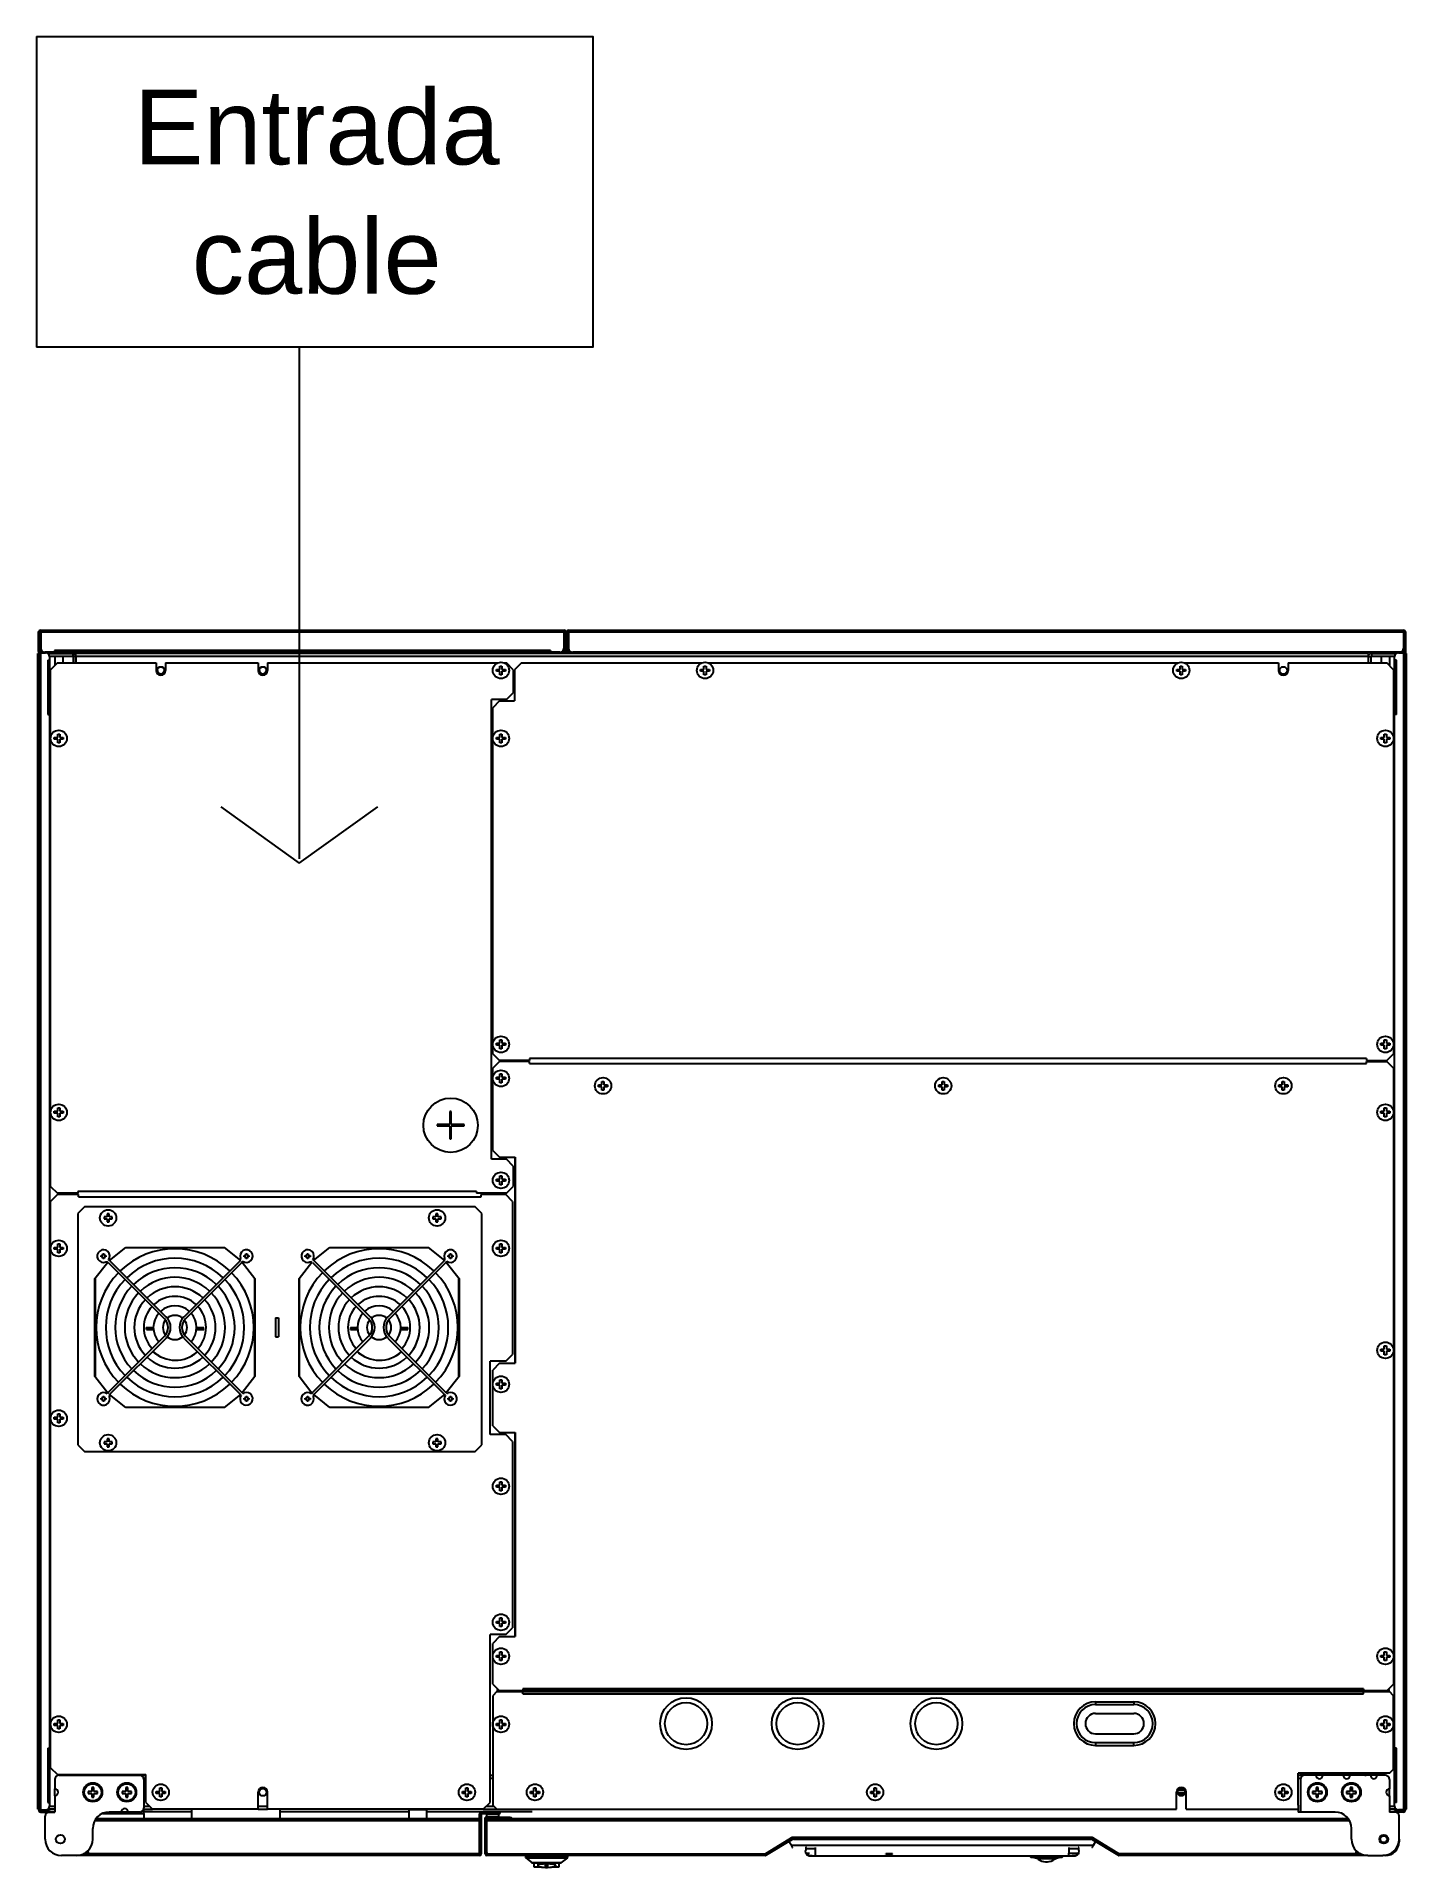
# Model space of a CAD drawing. Header units: millimetres. Extents: x 0 to 101, y -1 to 134.
import ezdxf
from ezdxf.enums import TextEntityAlignment as Align

# ---------------------------------------------------------------- set-up
doc = ezdxf.new("R2010")
doc.units = ezdxf.units.MM
doc.layers.add('DIMENSIONES', color=130, linetype='Continuous', lineweight=5)
doc.styles.get("Standard").update_dxf_attribs({"font": 'arial.ttf'})

msp = doc.modelspace()

# ---------------------------------------------------------------- texts
at = {"layer": 'DIMENSIONES', "color": 7, "linetype": 'Continuous', "lineweight": 18}
for s, p in [('Entrada', (20.5, 127.21)), ('cable', (20.5, 117.7))]:
    msp.add_text(s, height=5.5, dxfattribs=at).set_placement(p, align=Align.MIDDLE)

# ---------------------------------------------------------------- linework, layer by layer
at = {"color": 7}
for p, q in [((-0.09, 133.75), (-0.09, 110.92)), ((19.22, 110.92), (19.22, 73.29)), ((13.44, 77.12), (19.22, 72.97)), ((19.22, 72.97), (24.99, 77.12)), ((36.14, 58.45), (33.94, 58.45)), ((36.14, 58.4), (33.94, 58.4)), ((97.64, 58.45), (99.14, 58.45)), ((97.64, 58.4), (99.14, 58.4)), ((2.94, 48.7), (1.44, 48.7)), ((2.99, 48.6), (1.44, 48.6)), ((34.44, 48.7), (32.24, 48.7)), ((34.39, 48.6), (32.59, 48.6)), ((84.39, 3.4), (92.64, 3.4)), ((92.64, 3.7), (92.64, 3.2)), ((95.34, 3.2), (92.64, 3.2)), ((92.79, 3.5), (92.79, 3.2))]:
    msp.add_line(p, q, dxfattribs=at)
for p, q in [((0.04, 88.54), (0.04, 90.02)), ((0.08, 90.02), (0.04, 90.02)), ((0.07, 89.88), (0.04, 89.88)), ((0.07, 88.6), (0.07, 89.96)), ((0.07, 89.96), (0.19, 89.96)), ((0.19, 88.74), (0.19, 89.96)), ((0.21, 89.88), (0.19, 89.88)), ((0.21, 90.1), (0.21, 89.98)), ((0.21, 90.1), (38.68, 90.1)), ((0.21, 88.72), (0.21, 89.98)), ((0.21, 89.98), (0.22, 89.98)), ((0.21, 89.96), (0.22, 89.96)), ((0.22, 90.1), (0.22, 88.78)), ((38.67, 89.96), (0.22, 89.96)), ((38.67, 90.1), (38.67, 88.78)), ((38.68, 89.98), (38.67, 89.98)), ((38.7, 89.88), (38.67, 89.88)), ((38.68, 90.1), (38.68, 89.98)), ((38.7, 89.96), (38.7, 88.74)), ((38.82, 89.96), (38.7, 89.96)), ((38.87, 90.02), (38.81, 90.02)), ((38.82, 89.96), (38.82, 88.6)), ((38.86, 89.88), (38.82, 89.88)), ((38.86, 88.59), (38.86, 89.96)), ((38.86, 89.96), (38.98, 89.96)), ((38.98, 88.59), (38.98, 89.96)), ((39.01, 89.88), (38.98, 89.88)), ((39, 90.1), (39, 89.98)), ((39, 90.1), (100.37, 90.1)), ((39, 89.98), (39.01, 89.98)), ((39.01, 90.1), (39.01, 88.78)), ((100.36, 89.96), (39.01, 89.96)), ((100.36, 90.1), (100.36, 88.78)), ((100.37, 89.98), (100.36, 89.98)), ((100.36, 89.96), (100.37, 89.96)), ((100.37, 90.1), (100.37, 89.98)), ((100.37, 89.97), (100.37, 88.72)), ((100.39, 89.88), (100.37, 89.88)), ((100.51, 89.96), (100.39, 89.96)), ((100.39, 89.96), (100.39, 88.74)), ((100.54, 90.02), (100.5, 90.02)), ((100.51, 89.96), (100.51, 88.6)), ((100.54, 89.88), (100.51, 89.88)), ((100.54, 88.54), (100.54, 90.02)), ((0, 3.4), (0, 88.4)), ((0, 88.4), (0.07, 88.4)), ((0, 88.1), (0.07, 88.1)), ((0.04, 88.54), (0.09, 88.54)), ((0.07, 88.74), (0.19, 88.74)), ((0.19, 88.6), (0.07, 88.6)), ((0.07, 3.34), (0.07, 88.46)), ((0.07, 88.46), (0.19, 88.46)), ((0.07, 88.45), (0.57, 88.45)), ((0.19, 88.46), (0.19, 88.45)), ((0.19, 88.45), (0.19, 3.35)), ((0.21, 88.6), (0.21, 88.72)), ((0.23, 88.72), (0.21, 88.72)), ((0.21, 88.6), (0.21, 88.48)), ((0.28, 88.6), (0.21, 88.6)), ((0.21, 88.6), (0.28, 88.6)), ((0.21, 88.48), (0.52, 88.48)), ((38.37, 88.48), (0.52, 88.48)), ((0.73, 88.4), (2.57, 88.4)), ((0.73, 87.9), (0.73, 83.9)), ((0.73, 87.9), (0.87, 87.9)), ((0.87, 88.2), (2.57, 88.2)), ((0.87, 88.15), (0.87, 3.65)), ((1.44, 87.7), (0.94, 87.2)), ((1.22, 88.62), (1.22, 88.48)), ((37.67, 88.62), (1.22, 88.62)), ((1.24, 88.2), (1.24, 87.55)), ((1.24, 87.55), (1.26, 87.52)), ((1.44, 87.7), (8.69, 87.7)), ((1.84, 88.2), (1.84, 87.7)), ((2.57, 88.4), (2.57, 88.2)), ((2.57, 88.4), (2.79, 88.4)), ((2.59, 88.18), (2.59, 87.7)), ((2.79, 88.18), (2.59, 88.18)), ((2.74, 88.48), (2.74, 88.4)), ((2.79, 88.4), (2.79, 88.48)), ((2.79, 87.7), (2.79, 88.4)), ((97.79, 88.4), (2.79, 88.4)), ((2.79, 88.18), (2.79, 87.7)), ((97.79, 88.18), (2.79, 88.18)), ((2.99, 88.4), (2.99, 88.48)), ((3.71, 88.48), (3.71, 88.4)), ((4.31, 88.48), (4.31, 88.4)), ((7.89, 88.48), (7.89, 88.4)), ((8.69, 87.7), (8.69, 87.15)), ((9.39, 87.7), (9.39, 87.15)), ((9.39, 87.7), (16.19, 87.7)), ((12.69, 88.4), (12.69, 88.48)), ((15.29, 88.48), (15.29, 88.4)), ((16.19, 87.7), (16.19, 87.15)), ((16.89, 87.7), (16.89, 87.15)), ((16.89, 87.7), (33.8, 87.7)), ((20.29, 88.4), (20.29, 88.48)), ((22.89, 88.48), (22.89, 88.4)), ((27.69, 88.4), (27.69, 88.48)), ((32.98, 88.48), (32.98, 88.45)), ((38.84, 88.45), (32.98, 88.45)), ((33.28, 88.48), (33.28, 88.45)), ((34.28, 87.7), (34.44, 87.7)), ((34.94, 87.2), (34.44, 87.7)), ((35.54, 87.7), (35.04, 87.2)), ((35.29, 88.4), (35.29, 88.45)), ((35.49, 88.4), (35.49, 88.45)), ((35.54, 87.7), (48.8, 87.7)), ((36.21, 88.45), (36.21, 88.4)), ((36.81, 88.45), (36.81, 88.4)), ((37.67, 88.62), (37.67, 88.48)), ((38.84, 88.57), (38.58, 88.57)), ((38.68, 88.6), (38.61, 88.6)), ((38.68, 88.72), (38.66, 88.72)), ((38.67, 88.78), (38.67, 88.72)), ((38.67, 88.6), (38.67, 88.57)), ((38.68, 88.6), (38.68, 88.72)), ((38.82, 88.74), (38.7, 88.74)), ((38.7, 88.6), (38.82, 88.6)), ((38.84, 88.45), (38.84, 88.57)), ((38.98, 88.59), (38.86, 88.59)), ((39.01, 88.54), (38.97, 88.54)), ((39.01, 88.62), (39.01, 88.78)), ((39.01, 88.64), (39.05, 88.64)), ((39.01, 88.5), (39.01, 88.62)), ((39.06, 88.62), (39.01, 88.62)), ((39.2, 88.5), (39.01, 88.5)), ((39.01, 88.5), (39.2, 88.5)), ((100.06, 88.48), (39.31, 88.48)), ((49.28, 87.7), (83.8, 87.7)), ((84.28, 87.7), (91.19, 87.7)), ((91.19, 87.7), (91.19, 87.15)), ((91.89, 87.7), (91.89, 87.15)), ((91.89, 87.7), (99.14, 87.7)), ((97.79, 87.7), (97.79, 88.4)), ((97.79, 88.18), (97.99, 88.18)), ((97.79, 87.7), (97.79, 88.18)), ((97.99, 87.7), (97.99, 88.18)), ((98.01, 88.4), (99.85, 88.4)), ((98.01, 88.4), (98.01, 88.2)), ((98.01, 88.2), (99.71, 88.2)), ((98.74, 88.2), (98.74, 87.7)), ((99.64, 87.2), (99.14, 87.7)), ((99.32, 87.52), (99.34, 87.54)), ((99.33, 87.51), (99.34, 87.53)), ((99.34, 88.2), (99.34, 87.53)), ((99.71, 3.65), (99.71, 88.15)), ((99.85, 87.9), (99.71, 87.9)), ((99.85, 83.9), (99.85, 87.9)), ((100.01, 88.45), (100.51, 88.45)), ((100.37, 88.48), (100.06, 88.48)), ((100.37, 88.6), (100.3, 88.6)), ((100.37, 88.72), (100.35, 88.72)), ((100.37, 88.6), (100.37, 88.72)), ((100.37, 88.6), (100.37, 88.48)), ((100.51, 88.74), (100.39, 88.74)), ((100.39, 88.6), (100.51, 88.6)), ((100.51, 88.46), (100.39, 88.46)), ((100.39, 88.46), (100.39, 88.45)), ((100.39, 3.35), (100.39, 88.45)), ((100.54, 88.54), (100.49, 88.54)), ((100.51, 3.34), (100.51, 88.46)), ((100.58, 88.4), (100.51, 88.4)), ((100.58, 88.1), (100.51, 88.1)), ((100.58, 3.4), (100.58, 88.4)), ((0.94, 49.2), (0.94, 87.2)), ((8.79, 87.15), (8.77, 87.15)), ((8.79, 87.14), (8.77, 87.14)), ((8.9, 86.94), (8.89, 86.92)), ((9.18, 86.94), (9.19, 86.92)), ((9.29, 87.15), (9.31, 87.15)), ((9.29, 87.14), (9.31, 87.14)), ((16.29, 87.15), (16.27, 87.15)), ((16.29, 87.14), (16.27, 87.14)), ((16.4, 86.94), (16.39, 86.92)), ((16.68, 86.94), (16.69, 86.92)), ((16.79, 87.15), (16.81, 87.15)), ((16.79, 87.14), (16.81, 87.14)), ((33.71, 87.08), (33.71, 87.22)), ((33.71, 87.22), (33.96, 87.22)), ((33.96, 87.08), (33.71, 87.08)), ((33.96, 87.22), (33.96, 87.47)), ((33.96, 87.47), (34.11, 87.47)), ((33.96, 86.83), (33.96, 87.08)), ((34.11, 86.83), (33.96, 86.83)), ((34.11, 87.47), (34.11, 87.22)), ((34.11, 87.22), (34.36, 87.22)), ((34.11, 87.08), (34.11, 86.83)), ((34.36, 87.08), (34.11, 87.08)), ((34.36, 87.22), (34.36, 87.08)), ((34.94, 87.2), (34.94, 85.5)), ((35.04, 87.2), (35.04, 84.9)), ((48.71, 87.08), (48.71, 87.22)), ((48.71, 87.22), (48.96, 87.22)), ((48.96, 87.08), (48.71, 87.08)), ((48.96, 87.22), (48.96, 87.47)), ((48.96, 87.47), (49.11, 87.47)), ((48.96, 86.83), (48.96, 87.08)), ((49.11, 86.83), (48.96, 86.83)), ((49.11, 87.47), (49.11, 87.22)), ((49.11, 87.22), (49.36, 87.22)), ((49.11, 87.08), (49.11, 86.83)), ((49.36, 87.08), (49.11, 87.08)), ((49.36, 87.22), (49.36, 87.08)), ((83.71, 87.08), (83.71, 87.22)), ((83.71, 87.22), (83.96, 87.22)), ((83.96, 87.08), (83.71, 87.08)), ((83.96, 87.22), (83.96, 87.47)), ((83.96, 87.47), (84.11, 87.47)), ((83.96, 86.83), (83.96, 87.08)), ((84.11, 86.83), (83.96, 86.83)), ((84.11, 87.47), (84.11, 87.22)), ((84.11, 87.22), (84.36, 87.22)), ((84.11, 87.08), (84.11, 86.83)), ((84.36, 87.08), (84.11, 87.08)), ((84.36, 87.22), (84.36, 87.08)), ((99.64, 87.2), (99.64, 58.95)), ((33.34, 51.2), (33.34, 85)), ((34.44, 85), (33.34, 85)), ((33.94, 84.9), (33.44, 84.4)), ((33.94, 84.9), (35.04, 84.9)), ((34.44, 85), (34.94, 85.5)), ((35.04, 86.12), (34.94, 86.12)), ((35.04, 85.9), (34.94, 85.9)), ((0.73, 83.9), (0.87, 83.9)), ((0.94, 83.6), (0.87, 83.6)), ((33.44, 58.95), (33.44, 84.4)), ((99.71, 83.6), (99.64, 83.6)), ((99.85, 83.9), (99.71, 83.9)), ((0.07, 82.9), (0, 82.9)), ((0.94, 83.4), (0.87, 83.4)), ((0.94, 83.4), (0.87, 83.4)), ((1.21, 82.08), (1.21, 82.22)), ((1.21, 82.22), (1.46, 82.22)), ((1.46, 82.22), (1.46, 82.47)), ((1.46, 82.47), (1.61, 82.47)), ((1.61, 82.47), (1.61, 82.22)), ((1.61, 82.22), (1.86, 82.22)), ((1.86, 82.22), (1.86, 82.08)), ((33.71, 82.08), (33.71, 82.22)), ((33.71, 82.22), (33.96, 82.22)), ((33.96, 82.22), (33.96, 82.47)), ((33.96, 82.47), (34.11, 82.47)), ((34.11, 82.47), (34.11, 82.22)), ((34.11, 82.22), (34.36, 82.22)), ((34.36, 82.22), (34.36, 82.08)), ((98.71, 82.22), (98.96, 82.22)), ((98.71, 82.08), (98.71, 82.22)), ((98.96, 82.47), (99.11, 82.47)), ((98.96, 82.22), (98.96, 82.47)), ((99.11, 82.47), (99.11, 82.22)), ((99.11, 82.22), (99.36, 82.22)), ((99.36, 82.22), (99.36, 82.08)), ((99.71, 83.4), (99.64, 83.4)), ((99.71, 83.4), (99.64, 83.4)), ((100.51, 82.9), (100.58, 82.9)), ((1.46, 82.08), (1.21, 82.08)), ((1.46, 81.83), (1.46, 82.08)), ((1.61, 81.83), (1.46, 81.83)), ((1.61, 82.08), (1.61, 81.83)), ((1.86, 82.08), (1.61, 82.08)), ((33.96, 82.08), (33.71, 82.08)), ((33.96, 81.83), (33.96, 82.08)), ((34.11, 81.83), (33.96, 81.83)), ((34.11, 82.08), (34.11, 81.83)), ((34.36, 82.08), (34.11, 82.08)), ((98.96, 82.08), (98.71, 82.08)), ((98.96, 81.83), (98.96, 82.08)), ((99.11, 81.83), (98.96, 81.83)), ((99.36, 82.08), (99.11, 82.08)), ((99.11, 82.08), (99.11, 81.83)), ((33.71, 59.58), (33.71, 59.73)), ((33.71, 59.73), (33.96, 59.73)), ((33.96, 59.58), (33.71, 59.58)), ((33.96, 59.73), (33.96, 59.97)), ((33.96, 59.97), (34.11, 59.97)), ((33.96, 59.33), (33.96, 59.58)), ((34.11, 59.33), (33.96, 59.33)), ((34.11, 59.97), (34.11, 59.73)), ((34.11, 59.73), (34.36, 59.73)), ((34.11, 59.58), (34.11, 59.33)), ((34.36, 59.58), (34.11, 59.58)), ((34.36, 59.73), (34.36, 59.58)), ((98.71, 59.73), (98.96, 59.73)), ((98.71, 59.58), (98.71, 59.73)), ((98.96, 59.58), (98.71, 59.58)), ((98.96, 59.97), (99.11, 59.97)), ((98.96, 59.73), (98.96, 59.97)), ((98.96, 59.33), (98.96, 59.58)), ((99.11, 59.33), (98.96, 59.33)), ((99.11, 59.97), (99.11, 59.73)), ((99.11, 59.73), (99.36, 59.73)), ((99.36, 59.58), (99.11, 59.58)), ((99.11, 59.58), (99.11, 59.33)), ((99.36, 59.73), (99.36, 59.58)), ((33.44, 58.95), (33.94, 58.45)), ((33.94, 58.4), (33.44, 57.9)), ((33.44, 51.85), (33.44, 57.9)), ((36.14, 58.62), (36.14, 58.45)), ((97.64, 58.62), (36.14, 58.62)), ((36.14, 58.23), (36.14, 58.4)), ((36.14, 58.23), (97.64, 58.23)), ((97.64, 58.62), (97.64, 58.45)), ((97.64, 58.23), (97.64, 58.4)), ((99.14, 58.45), (99.64, 58.95)), ((99.64, 57.9), (99.14, 58.4)), ((99.64, 57.9), (99.64, 12.6)), ((33.71, 57.08), (33.71, 57.23)), ((33.71, 57.23), (33.96, 57.23)), ((33.96, 57.08), (33.71, 57.08)), ((33.96, 57.23), (33.96, 57.47)), ((33.96, 57.47), (34.11, 57.47)), ((33.96, 56.83), (33.96, 57.08)), ((34.11, 56.83), (33.96, 56.83)), ((34.11, 57.47), (34.11, 57.23)), ((34.11, 57.23), (34.36, 57.23)), ((34.11, 57.08), (34.11, 56.83)), ((34.36, 57.08), (34.11, 57.08)), ((34.36, 57.23), (34.36, 57.08)), ((41.21, 56.52), (41.21, 56.67)), ((41.21, 56.67), (41.46, 56.67)), ((41.46, 56.67), (41.46, 56.92)), ((41.46, 56.92), (41.61, 56.92)), ((41.61, 56.92), (41.61, 56.67)), ((41.61, 56.67), (41.86, 56.67)), ((41.86, 56.67), (41.86, 56.52)), ((66.21, 56.67), (66.46, 56.67)), ((66.21, 56.52), (66.21, 56.67)), ((66.46, 56.92), (66.61, 56.92)), ((66.46, 56.67), (66.46, 56.92)), ((66.61, 56.92), (66.61, 56.67)), ((66.61, 56.67), (66.86, 56.67)), ((66.86, 56.67), (66.86, 56.52)), ((91.21, 56.67), (91.46, 56.67)), ((91.21, 56.52), (91.21, 56.67)), ((91.46, 56.92), (91.61, 56.92)), ((91.46, 56.67), (91.46, 56.92)), ((91.61, 56.92), (91.61, 56.67)), ((91.61, 56.67), (91.86, 56.67)), ((91.86, 56.67), (91.86, 56.52)), ((41.46, 56.52), (41.21, 56.52)), ((41.46, 56.27), (41.46, 56.52)), ((41.61, 56.27), (41.46, 56.27)), ((41.61, 56.52), (41.61, 56.27)), ((41.86, 56.52), (41.61, 56.52)), ((66.46, 56.52), (66.21, 56.52)), ((66.46, 56.27), (66.46, 56.52)), ((66.61, 56.27), (66.46, 56.27)), ((66.86, 56.52), (66.61, 56.52)), ((66.61, 56.52), (66.61, 56.27)), ((91.46, 56.52), (91.21, 56.52)), ((91.46, 56.27), (91.46, 56.52)), ((91.61, 56.27), (91.46, 56.27)), ((91.86, 56.52), (91.61, 56.52)), ((91.61, 56.52), (91.61, 56.27)), ((1.21, 54.58), (1.21, 54.73)), ((1.21, 54.73), (1.46, 54.73)), ((1.46, 54.58), (1.21, 54.58)), ((1.46, 54.73), (1.46, 54.97)), ((1.46, 54.97), (1.61, 54.97)), ((1.46, 54.33), (1.46, 54.58)), ((1.61, 54.33), (1.46, 54.33)), ((1.61, 54.97), (1.61, 54.73)), ((1.61, 54.73), (1.86, 54.73)), ((1.61, 54.58), (1.61, 54.33)), ((1.86, 54.58), (1.61, 54.58)), ((1.86, 54.73), (1.86, 54.58)), ((30.29, 54.7), (30.29, 53.75)), ((30.39, 54.7), (30.29, 54.7)), ((30.39, 53.75), (30.39, 54.7)), ((98.71, 54.73), (98.96, 54.73)), ((98.71, 54.58), (98.71, 54.73)), ((98.96, 54.58), (98.71, 54.58)), ((98.96, 54.97), (99.11, 54.97)), ((98.96, 54.73), (98.96, 54.97)), ((98.96, 54.33), (98.96, 54.58)), ((99.11, 54.33), (98.96, 54.33)), ((99.11, 54.97), (99.11, 54.73)), ((99.11, 54.73), (99.36, 54.73)), ((99.36, 54.58), (99.11, 54.58)), ((99.11, 54.58), (99.11, 54.33)), ((99.36, 54.73), (99.36, 54.58)), ((29.34, 53.75), (29.34, 53.65)), ((30.29, 53.75), (29.34, 53.75)), ((29.34, 53.65), (30.29, 53.65)), ((29.43, 53.75), (29.43, 53.65)), ((29.53, 53.75), (29.53, 53.65)), ((30.29, 53.65), (30.29, 52.7)), ((30.29, 52.7), (30.39, 52.7)), ((31.34, 53.75), (30.39, 53.75)), ((30.39, 52.7), (30.39, 53.65)), ((30.39, 53.65), (31.34, 53.65)), ((31.34, 53.65), (31.34, 53.75)), ((34.44, 51.2), (33.34, 51.2)), ((33.44, 51.85), (33.94, 51.35)), ((33.94, 51.35), (35.09, 51.35)), ((34.94, 50.7), (34.44, 51.2)), ((35.07, 51.35), (35.07, 36.2)), ((35.09, 51.35), (35.09, 36.2)), ((33.96, 49.73), (33.96, 49.97)), ((33.96, 49.97), (34.11, 49.97)), ((34.11, 49.97), (34.11, 49.73)), ((34.94, 50.7), (34.94, 49.2)), ((0.94, 49.2), (1.44, 48.7)), ((1.44, 48.6), (0.94, 48.1)), ((2.94, 48.84), (2.94, 48.7)), ((32.24, 48.84), (2.94, 48.84)), ((2.99, 48.43), (2.99, 48.6)), ((32.24, 48.84), (32.24, 48.7)), ((32.59, 48.43), (32.59, 48.6)), ((33.71, 49.58), (33.71, 49.73)), ((33.71, 49.73), (33.96, 49.73)), ((33.96, 49.58), (33.71, 49.58)), ((33.96, 49.33), (33.96, 49.58)), ((34.11, 49.33), (33.96, 49.33)), ((34.11, 49.73), (34.36, 49.73)), ((34.11, 49.58), (34.11, 49.33)), ((34.36, 49.58), (34.11, 49.58)), ((34.36, 49.73), (34.36, 49.58)), ((34.89, 48.1), (34.39, 48.6)), ((34.44, 48.7), (34.94, 49.2)), ((0.94, 6.45), (0.94, 48.1)), ((3.44, 47.7), (2.94, 47.2)), ((2.94, 47.2), (2.94, 30.2)), ((2.99, 48.43), (32.59, 48.43)), ((32.14, 47.7), (3.44, 47.7)), ((5.1, 47.19), (5.1, 46.96)), ((5.25, 47.19), (5.1, 47.19)), ((5.25, 46.96), (5.25, 47.19)), ((29.26, 47.19), (29.26, 46.96)), ((29.41, 47.19), (29.26, 47.19)), ((29.41, 46.96), (29.41, 47.19)), ((32.64, 47.2), (32.14, 47.7)), ((32.64, 30.2), (32.64, 47.2)), ((34.89, 48.1), (34.89, 36.85)), ((4.87, 46.96), (4.87, 46.81)), ((5.1, 46.96), (4.87, 46.96)), ((4.87, 46.81), (5.1, 46.81)), ((5.1, 46.81), (5.1, 46.59)), ((5.1, 46.59), (5.25, 46.59)), ((5.47, 46.96), (5.25, 46.96)), ((5.25, 46.59), (5.25, 46.81)), ((5.25, 46.81), (5.47, 46.81)), ((5.47, 46.81), (5.47, 46.96)), ((29.04, 46.96), (29.04, 46.81)), ((29.26, 46.96), (29.04, 46.96)), ((29.04, 46.81), (29.26, 46.81)), ((29.26, 46.81), (29.26, 46.59)), ((29.26, 46.59), (29.41, 46.59)), ((29.64, 46.96), (29.41, 46.96)), ((29.41, 46.59), (29.41, 46.81)), ((29.41, 46.81), (29.64, 46.81)), ((29.64, 46.81), (29.64, 46.96)), ((1.21, 44.58), (1.21, 44.72)), ((1.21, 44.72), (1.46, 44.72)), ((1.46, 44.58), (1.21, 44.58)), ((1.46, 44.72), (1.46, 44.97)), ((1.46, 44.97), (1.61, 44.97)), ((1.46, 44.33), (1.46, 44.58)), ((1.61, 44.97), (1.61, 44.72)), ((1.61, 44.72), (1.86, 44.72)), ((1.61, 44.58), (1.61, 44.33)), ((1.86, 44.58), (1.61, 44.58)), ((1.86, 44.72), (1.86, 44.58)), ((5.27, 43.76), (6.47, 44.71)), ((13.71, 44.69), (6.46, 44.69)), ((6.47, 44.71), (13.69, 44.71)), ((13.69, 44.71), (14.89, 43.76)), ((20.27, 43.76), (21.47, 44.71)), ((28.71, 44.69), (21.46, 44.69)), ((21.47, 44.71), (28.69, 44.71)), ((28.69, 44.71), (29.89, 43.76)), ((33.71, 44.58), (33.71, 44.72)), ((33.71, 44.72), (33.96, 44.72)), ((33.96, 44.58), (33.71, 44.58)), ((33.96, 44.72), (33.96, 44.97)), ((33.96, 44.97), (34.11, 44.97)), ((33.96, 44.33), (33.96, 44.58)), ((34.11, 44.97), (34.11, 44.72)), ((34.11, 44.72), (34.36, 44.72)), ((34.11, 44.58), (34.11, 44.33)), ((34.36, 44.58), (34.11, 44.58)), ((34.36, 44.72), (34.36, 44.58)), ((1.61, 44.33), (1.46, 44.33)), ((4.2, 42.44), (5.14, 43.63)), ((4.66, 44.03), (4.66, 44.12)), ((4.66, 44.12), (4.79, 44.12)), ((4.79, 44.03), (4.66, 44.03)), ((4.79, 44.12), (4.79, 44.25)), ((4.79, 44.25), (4.88, 44.25)), ((4.79, 43.9), (4.79, 44.03)), ((4.88, 43.9), (4.79, 43.9)), ((4.88, 44.25), (4.88, 44.12)), ((4.88, 44.12), (5.01, 44.12)), ((4.88, 44.03), (4.88, 43.9)), ((5.01, 44.03), (4.88, 44.03)), ((4.98, 43.7), (4.98, 43.7)), ((5.01, 44.12), (5.01, 44.03)), ((5.18, 43.61), (9.31, 39.47)), ((5.3, 43.73), (9.44, 39.6)), ((14.86, 43.73), (10.73, 39.6)), ((14.99, 43.61), (10.85, 39.47)), ((14.96, 43.93), (14.96, 43.93)), ((15.02, 43.64), (15.96, 42.44)), ((15.16, 44.03), (15.16, 44.12)), ((15.16, 44.12), (15.29, 44.12)), ((15.29, 44.03), (15.16, 44.03)), ((15.29, 44.12), (15.29, 44.25)), ((15.29, 44.25), (15.38, 44.25)), ((15.29, 43.9), (15.29, 44.03)), ((15.38, 43.9), (15.29, 43.9)), ((15.38, 44.25), (15.38, 44.12)), ((15.38, 44.12), (15.51, 44.12)), ((15.38, 44.03), (15.38, 43.9)), ((15.51, 44.03), (15.38, 44.03)), ((15.51, 44.12), (15.51, 44.03)), ((19.2, 42.44), (20.14, 43.63)), ((19.66, 44.03), (19.66, 44.12)), ((19.66, 44.12), (19.79, 44.12)), ((19.79, 44.03), (19.66, 44.03)), ((19.79, 44.12), (19.79, 44.25)), ((19.79, 44.25), (19.88, 44.25)), ((19.79, 43.9), (19.79, 44.03)), ((19.88, 43.9), (19.79, 43.9)), ((19.88, 44.25), (19.88, 44.12)), ((19.88, 44.12), (20.01, 44.12)), ((19.88, 44.03), (19.88, 43.9)), ((20.01, 44.03), (19.88, 44.03)), ((19.98, 43.7), (19.98, 43.7)), ((20.01, 44.12), (20.01, 44.03)), ((20.18, 43.61), (24.31, 39.47)), ((20.3, 43.73), (24.44, 39.6)), ((29.86, 43.73), (25.73, 39.6)), ((29.99, 43.61), (25.85, 39.47)), ((29.96, 43.93), (29.96, 43.93)), ((30.02, 43.64), (30.96, 42.44)), ((30.05, 43.79), (30.05, 43.79)), ((30.16, 44.03), (30.16, 44.12)), ((30.16, 44.12), (30.29, 44.12)), ((30.29, 44.03), (30.16, 44.03)), ((30.29, 44.12), (30.29, 44.25)), ((30.29, 44.25), (30.38, 44.25)), ((30.29, 43.9), (30.29, 44.03)), ((30.38, 43.9), (30.29, 43.9)), ((30.38, 44.25), (30.38, 44.12)), ((30.38, 44.12), (30.51, 44.12)), ((30.38, 44.03), (30.38, 43.9)), ((30.51, 44.03), (30.38, 44.03)), ((30.51, 44.12), (30.51, 44.03)), ((34.11, 44.33), (33.96, 44.33)), ((4.2, 35.22), (4.2, 42.44)), ((4.22, 42.45), (4.22, 35.2)), ((5.37, 42.2), (5.38, 42.19)), ((5.74, 42.64), (5.73, 42.64)), ((15.95, 35.2), (15.95, 42.45)), ((15.96, 42.44), (15.96, 35.22)), ((19.2, 35.22), (19.2, 42.44)), ((19.22, 42.45), (19.22, 35.2)), ((20.37, 42.2), (20.38, 42.19)), ((20.74, 42.64), (20.73, 42.64)), ((30.95, 35.2), (30.95, 42.45)), ((30.96, 42.44), (30.96, 35.22)), ((12.55, 40.51), (12.56, 40.51)), ((12.62, 40.39), (12.63, 40.39)), ((13.24, 40.72), (13.25, 40.73)), ((13.31, 40.61), (13.31, 40.61)), ((13.92, 40.94), (13.93, 40.94)), ((13.98, 40.82), (13.99, 40.82)), ((14.61, 41.15), (14.61, 41.16)), ((14.66, 41.03), (14.67, 41.03)), ((27.55, 40.51), (27.56, 40.51)), ((27.62, 40.39), (27.63, 40.39)), ((28.24, 40.72), (28.25, 40.73)), ((28.31, 40.61), (28.31, 40.61)), ((28.92, 40.94), (28.93, 40.94)), ((28.98, 40.82), (28.99, 40.82)), ((29.61, 41.15), (29.61, 41.16)), ((29.66, 41.03), (29.67, 41.03)), ((17.48, 39.53), (17.48, 38.13)), ((17.48, 39.53), (17.68, 39.53)), ((17.68, 39.53), (17.68, 38.13)), ((9.31, 38.18), (5.18, 34.05)), ((9.44, 38.05), (5.3, 33.92)), ((7.97, 38.82), (8.5, 38.82)), ((7.98, 38.68), (8.5, 38.68)), ((9.19, 38.82), (9.2, 38.82)), ((9.21, 38.68), (9.21, 38.68)), ((9.75, 38.82), (9.76, 38.82)), ((9.75, 38.68), (9.75, 38.68)), ((10.41, 38.82), (10.41, 38.82)), ((10.42, 38.68), (10.42, 38.68)), ((10.73, 38.05), (14.86, 33.92)), ((10.85, 38.18), (14.99, 34.05)), ((10.96, 38.68), (10.96, 38.68)), ((10.97, 38.82), (10.97, 38.82)), ((11.67, 38.82), (12.19, 38.82)), ((11.67, 38.68), (12.19, 38.68)), ((14.43, 38.22), (14.43, 38.22)), ((17.48, 38.13), (17.68, 38.13)), ((24.31, 38.18), (20.18, 34.05)), ((24.44, 38.05), (20.3, 33.92)), ((22.97, 38.82), (23.5, 38.82)), ((22.98, 38.68), (23.5, 38.68)), ((24.19, 38.82), (24.2, 38.82)), ((24.21, 38.68), (24.21, 38.68)), ((24.75, 38.82), (24.76, 38.82)), ((24.75, 38.68), (24.75, 38.68)), ((25.41, 38.82), (25.41, 38.82)), ((25.42, 38.68), (25.42, 38.68)), ((25.73, 38.05), (29.86, 33.92)), ((25.85, 38.18), (29.99, 34.05)), ((25.96, 38.68), (25.96, 38.68)), ((25.97, 38.82), (25.97, 38.82)), ((26.67, 38.82), (27.19, 38.82)), ((26.67, 38.68), (27.19, 38.68)), ((29.43, 38.22), (29.43, 38.22)), ((8.65, 36.9), (8.65, 36.94)), ((13.31, 37.04), (13.31, 37.04)), ((13.71, 36.36), (13.71, 36.35)), ((23.65, 36.9), (23.65, 36.94)), ((28.31, 37.04), (28.31, 37.04)), ((28.71, 36.36), (28.71, 36.35)), ((33.24, 30.95), (33.24, 36.35)), ((34.39, 36.35), (33.24, 36.35)), ((34.39, 36.35), (34.89, 36.85)), ((98.71, 37.23), (98.96, 37.23)), ((98.71, 37.08), (98.71, 37.23)), ((98.96, 37.08), (98.71, 37.08)), ((98.96, 37.48), (99.11, 37.48)), ((98.96, 37.23), (98.96, 37.48)), ((98.96, 36.83), (98.96, 37.08)), ((99.11, 36.83), (98.96, 36.83)), ((99.11, 37.48), (99.11, 37.23)), ((99.11, 37.23), (99.36, 37.23)), ((99.36, 37.08), (99.11, 37.08)), ((99.11, 37.08), (99.11, 36.83)), ((99.36, 37.23), (99.36, 37.08)), ((5.15, 34.01), (4.2, 35.22)), ((14.09, 35.7), (14.09, 35.69)), ((15.96, 35.22), (15.02, 34.02)), ((20.15, 34.01), (19.2, 35.22)), ((29.09, 35.7), (29.09, 35.69)), ((30.96, 35.22), (30.02, 34.02)), ((33.94, 36.2), (33.44, 35.7)), ((33.44, 31.6), (33.44, 35.7)), ((33.94, 36.2), (35.09, 36.2)), ((4.79, 33.62), (4.79, 33.75)), ((4.79, 33.75), (4.88, 33.75)), ((4.88, 33.75), (4.88, 33.62)), ((5.21, 33.72), (5.2, 33.72)), ((6.47, 32.95), (5.28, 33.89)), ((14.9, 33.89), (13.69, 32.95)), ((15.19, 33.95), (15.19, 33.95)), ((15.29, 33.62), (15.29, 33.75)), ((15.29, 33.75), (15.38, 33.75)), ((15.38, 33.75), (15.38, 33.62)), ((19.79, 33.62), (19.79, 33.75)), ((19.79, 33.75), (19.88, 33.75)), ((19.88, 33.75), (19.88, 33.62)), ((20.21, 33.72), (20.2, 33.72)), ((21.47, 32.95), (20.28, 33.89)), ((29.9, 33.89), (28.69, 32.95)), ((30.19, 33.95), (30.19, 33.95)), ((30.29, 33.62), (30.29, 33.75)), ((30.29, 33.75), (30.38, 33.75)), ((30.38, 33.75), (30.38, 33.62)), ((33.71, 34.58), (33.71, 34.73)), ((33.71, 34.73), (33.96, 34.73)), ((33.96, 34.58), (33.71, 34.58)), ((33.96, 34.73), (33.96, 34.98)), ((33.96, 34.98), (34.11, 34.98)), ((33.96, 34.33), (33.96, 34.58)), ((34.11, 34.33), (33.96, 34.33)), ((34.11, 34.98), (34.11, 34.73)), ((34.11, 34.73), (34.36, 34.73)), ((34.11, 34.58), (34.11, 34.33)), ((34.36, 34.58), (34.11, 34.58)), ((34.36, 34.73), (34.36, 34.58)), ((1.46, 32.23), (1.46, 32.48)), ((1.46, 32.48), (1.61, 32.48)), ((1.61, 32.48), (1.61, 32.23)), ((4.66, 33.53), (4.66, 33.62)), ((4.66, 33.62), (4.79, 33.62)), ((4.79, 33.53), (4.66, 33.53)), ((4.79, 33.4), (4.79, 33.53)), ((4.88, 33.4), (4.79, 33.4)), ((4.88, 33.62), (5.01, 33.62)), ((4.88, 33.53), (4.88, 33.4)), ((5.01, 33.53), (4.88, 33.53)), ((5.01, 33.62), (5.01, 33.53)), ((6.46, 32.96), (13.71, 32.96)), ((13.69, 32.95), (6.47, 32.95)), ((15.16, 33.53), (15.16, 33.62)), ((15.16, 33.62), (15.29, 33.62)), ((15.29, 33.53), (15.16, 33.53)), ((15.29, 33.4), (15.29, 33.53)), ((15.38, 33.4), (15.29, 33.4)), ((15.38, 33.62), (15.51, 33.62)), ((15.38, 33.53), (15.38, 33.4)), ((15.51, 33.53), (15.38, 33.53)), ((15.51, 33.62), (15.51, 33.53)), ((19.66, 33.53), (19.66, 33.62)), ((19.66, 33.62), (19.79, 33.62)), ((19.79, 33.53), (19.66, 33.53)), ((19.79, 33.4), (19.79, 33.53)), ((19.88, 33.4), (19.79, 33.4)), ((19.88, 33.62), (20.01, 33.62)), ((19.88, 33.53), (19.88, 33.4)), ((20.01, 33.53), (19.88, 33.53)), ((20.01, 33.62), (20.01, 33.53)), ((21.46, 32.96), (28.71, 32.96)), ((28.69, 32.95), (21.47, 32.95)), ((30.16, 33.53), (30.16, 33.62)), ((30.16, 33.62), (30.29, 33.62)), ((30.29, 33.53), (30.16, 33.53)), ((30.29, 33.4), (30.29, 33.53)), ((30.38, 33.4), (30.29, 33.4)), ((30.38, 33.62), (30.51, 33.62)), ((30.38, 33.53), (30.38, 33.4)), ((30.51, 33.53), (30.38, 33.53)), ((30.51, 33.62), (30.51, 33.53)), ((1.21, 32.08), (1.21, 32.23)), ((1.21, 32.23), (1.46, 32.23)), ((1.46, 32.08), (1.21, 32.08)), ((1.46, 31.83), (1.46, 32.08)), ((1.61, 31.83), (1.46, 31.83)), ((1.61, 32.23), (1.86, 32.23)), ((1.61, 32.08), (1.61, 31.83)), ((1.86, 32.08), (1.61, 32.08)), ((1.86, 32.23), (1.86, 32.08)), ((33.44, 31.6), (33.94, 31.1)), ((33.94, 31.1), (35.09, 31.1)), ((35.07, 31.1), (35.07, 16.1)), ((35.09, 31.1), (35.09, 16.1)), ((2.94, 30.2), (3.44, 29.7)), ((3.44, 29.7), (32.14, 29.7)), ((4.87, 30.43), (4.87, 30.28)), ((5.1, 30.43), (4.87, 30.43)), ((4.87, 30.28), (5.1, 30.28)), ((5.1, 30.65), (5.1, 30.43)), ((5.25, 30.65), (5.1, 30.65)), ((5.1, 30.28), (5.1, 30.05)), ((5.1, 30.05), (5.25, 30.05)), ((5.25, 30.43), (5.25, 30.65)), ((5.47, 30.43), (5.25, 30.43)), ((5.25, 30.05), (5.25, 30.28)), ((5.25, 30.28), (5.47, 30.28)), ((5.47, 30.28), (5.47, 30.43)), ((29.04, 30.43), (29.04, 30.28)), ((29.26, 30.43), (29.04, 30.43)), ((29.04, 30.28), (29.26, 30.28)), ((29.26, 30.65), (29.26, 30.43)), ((29.41, 30.65), (29.26, 30.65)), ((29.26, 30.28), (29.26, 30.05)), ((29.26, 30.05), (29.41, 30.05)), ((29.41, 30.43), (29.41, 30.65)), ((29.64, 30.43), (29.41, 30.43)), ((29.41, 30.05), (29.41, 30.28)), ((29.41, 30.28), (29.64, 30.28)), ((29.64, 30.28), (29.64, 30.43)), ((32.14, 29.7), (32.64, 30.2)), ((34.39, 30.95), (33.24, 30.95)), ((34.89, 30.45), (34.39, 30.95)), ((34.89, 30.45), (34.89, 16.75)), ((33.71, 27.08), (33.71, 27.23)), ((33.71, 27.23), (33.96, 27.23)), ((33.96, 27.08), (33.71, 27.08)), ((33.96, 27.23), (33.96, 27.48)), ((33.96, 27.48), (34.11, 27.48)), ((33.96, 26.83), (33.96, 27.08)), ((34.11, 27.48), (34.11, 27.23)), ((34.11, 27.23), (34.36, 27.23)), ((34.11, 27.08), (34.11, 26.83)), ((34.36, 27.08), (34.11, 27.08)), ((34.36, 27.23), (34.36, 27.08)), ((34.11, 26.83), (33.96, 26.83)), ((34.39, 16.25), (33.24, 16.25)), ((33.24, 3.9), (33.24, 16.25)), ((33.71, 17.22), (33.96, 17.22)), ((33.71, 17.08), (33.71, 17.22)), ((33.96, 17.08), (33.71, 17.08)), ((33.96, 17.47), (34.11, 17.47)), ((33.96, 17.22), (33.96, 17.47)), ((33.96, 16.83), (33.96, 17.08)), ((34.11, 16.83), (33.96, 16.83)), ((34.11, 17.47), (34.11, 17.22)), ((34.11, 17.22), (34.36, 17.22)), ((34.36, 17.08), (34.11, 17.08)), ((34.11, 17.08), (34.11, 16.83)), ((34.36, 17.22), (34.36, 17.08)), ((34.39, 16.25), (34.89, 16.75)), ((33.94, 16.1), (33.44, 15.6)), ((33.44, 12.6), (33.44, 15.6)), ((33.94, 16.1), (35.09, 16.1)), ((33.96, 14.97), (34.11, 14.97)), ((33.96, 14.72), (33.96, 14.97)), ((34.11, 14.97), (34.11, 14.72)), ((98.96, 14.97), (99.11, 14.97)), ((98.96, 14.72), (98.96, 14.97)), ((99.11, 14.97), (99.11, 14.72)), ((33.71, 14.72), (33.96, 14.72)), ((33.71, 14.58), (33.71, 14.72)), ((33.96, 14.58), (33.71, 14.58)), ((33.96, 14.33), (33.96, 14.58)), ((34.11, 14.33), (33.96, 14.33)), ((34.11, 14.72), (34.36, 14.72)), ((34.36, 14.58), (34.11, 14.58)), ((34.11, 14.58), (34.11, 14.33)), ((34.36, 14.72), (34.36, 14.58)), ((98.71, 14.72), (98.96, 14.72)), ((98.71, 14.58), (98.71, 14.72)), ((98.96, 14.58), (98.71, 14.58)), ((98.96, 14.33), (98.96, 14.58)), ((99.11, 14.33), (98.96, 14.33)), ((99.11, 14.72), (99.36, 14.72)), ((99.36, 14.58), (99.11, 14.58)), ((99.11, 14.58), (99.11, 14.33)), ((99.36, 14.72), (99.36, 14.58)), ((33.44, 12.6), (33.94, 12.1)), ((33.79, 12.15), (33.77, 12.15)), ((33.79, 12.14), (33.77, 12.14)), ((97.44, 12.27), (35.64, 12.27)), ((35.64, 12.27), (35.64, 12.1)), ((97.44, 12.27), (97.44, 12.1)), ((99.14, 12.1), (99.64, 12.6)), ((99.29, 12.15), (99.31, 12.15)), ((99.29, 12.14), (99.31, 12.14)), ((33.74, 12.05), (33.44, 11.75)), ((33.44, 11.75), (33.44, 3.7)), ((33.74, 12.05), (99.34, 12.05)), ((99.14, 12.1), (33.94, 12.1)), ((35.07, 12.1), (35.07, 12.05)), ((35.29, 12.1), (35.29, 12.05)), ((35.34, 12.05), (35.34, 12.1)), ((35.46, 12.05), (35.46, 12.1)), ((35.54, 12.05), (35.54, 12.1)), ((35.64, 11.88), (35.64, 12.05)), ((35.64, 11.88), (97.44, 11.88)), ((35.68, 12.05), (35.68, 12.1)), ((35.69, 12.08), (35.81, 12.08)), ((35.69, 12.05), (35.69, 12.08)), ((35.81, 12.05), (35.81, 12.08)), ((35.89, 12.05), (35.89, 12.1)), ((35.89, 12.08), (40.99, 12.08)), ((40.99, 12.1), (40.99, 12.05)), ((42.09, 12.1), (42.09, 12.05)), ((42.09, 12.08), (47.54, 12.08)), ((47.54, 12.05), (47.54, 12.1)), ((47.74, 12.05), (47.74, 12.1)), ((47.74, 12.08), (55.74, 12.08)), ((55.74, 12.05), (55.74, 12.1)), ((55.94, 12.05), (55.94, 12.1)), ((55.94, 12.08), (63.74, 12.08)), ((63.74, 12.1), (63.74, 12.05)), ((63.84, 12.05), (63.84, 12.1)), ((64.14, 12.05), (64.14, 12.1)), ((65.94, 12.1), (65.94, 12.05)), ((66.14, 12.1), (66.14, 12.05)), ((67.64, 12.05), (67.64, 12.1)), ((67.94, 12.05), (67.94, 12.1)), ((68.04, 12.1), (68.04, 12.05)), ((68.04, 12.08), (75.73, 12.08)), ((76.27, 12.08), (76.72, 12.08)), ((77.26, 12.08), (78.58, 12.08)), ((77.74, 11.3), (80.54, 11.3)), ((77.74, 11.3), (77.74, 11.1)), ((77.74, 11.1), (80.54, 11.1)), ((78.58, 12.1), (78.58, 12.05)), ((78.78, 12.1), (78.78, 12.05)), ((79.04, 12.05), (79.04, 12.1)), ((79.24, 12.05), (79.24, 12.1)), ((80, 12.1), (80, 12.05)), ((80.2, 12.1), (80.2, 12.05)), ((80.2, 12.08), (81.52, 12.08)), ((80.54, 11.3), (80.54, 11.1)), ((82.38, 12.08), (90.99, 12.08)), ((90.99, 12.1), (90.99, 12.05)), ((92.09, 12.1), (92.09, 12.05)), ((92.09, 12.08), (95.39, 12.08)), ((95.39, 12.05), (95.39, 12.1)), ((97.39, 12.08), (97.27, 12.08)), ((97.27, 12.08), (97.27, 12.05)), ((97.39, 12.08), (97.39, 12.05)), ((97.4, 12.1), (97.4, 12.05)), ((97.44, 11.88), (97.44, 12.05)), ((97.54, 12.1), (97.54, 12.05)), ((97.62, 12.1), (97.62, 12.05)), ((97.74, 12.1), (97.74, 12.05)), ((97.79, 12.05), (97.79, 12.1)), ((98.01, 12.05), (98.01, 12.1)), ((99.64, 11.75), (99.34, 12.05)), ((99.64, 6.35), (99.64, 11.75)), ((1.21, 9.57), (1.21, 9.72)), ((1.21, 9.72), (1.46, 9.72)), ((1.46, 9.57), (1.21, 9.57)), ((1.46, 9.72), (1.46, 9.97)), ((1.46, 9.97), (1.61, 9.97)), ((1.46, 9.32), (1.46, 9.57)), ((1.61, 9.97), (1.61, 9.72)), ((1.61, 9.72), (1.86, 9.72)), ((1.61, 9.57), (1.61, 9.32)), ((1.86, 9.57), (1.61, 9.57)), ((1.86, 9.72), (1.86, 9.57)), ((33.71, 9.72), (33.96, 9.72)), ((33.71, 9.57), (33.71, 9.72)), ((33.96, 9.57), (33.71, 9.57)), ((33.96, 9.97), (34.11, 9.97)), ((33.96, 9.72), (33.96, 9.97)), ((33.96, 9.32), (33.96, 9.57)), ((34.11, 9.97), (34.11, 9.72)), ((34.11, 9.72), (34.36, 9.72)), ((34.36, 9.57), (34.11, 9.57)), ((34.11, 9.57), (34.11, 9.32)), ((34.36, 9.72), (34.36, 9.57)), ((77.74, 10.45), (80.54, 10.45)), ((98.71, 9.72), (98.96, 9.72)), ((98.71, 9.57), (98.71, 9.72)), ((98.96, 9.57), (98.71, 9.57)), ((98.96, 9.97), (99.11, 9.97)), ((98.96, 9.72), (98.96, 9.97)), ((98.96, 9.32), (98.96, 9.57)), ((99.11, 9.97), (99.11, 9.72)), ((99.11, 9.72), (99.36, 9.72)), ((99.36, 9.57), (99.11, 9.57)), ((99.11, 9.57), (99.11, 9.32)), ((99.36, 9.72), (99.36, 9.57)), ((0.07, 8.9), (0, 8.9)), ((0.87, 8.4), (0.94, 8.4)), ((0.87, 8.4), (0.94, 8.4)), ((0.87, 8.2), (0.94, 8.2)), ((1.61, 9.32), (1.46, 9.32)), ((34.11, 9.32), (33.96, 9.32)), ((77.74, 8.95), (80.54, 8.95)), ((77.74, 8.3), (80.54, 8.3)), ((77.74, 8.3), (77.74, 8.1)), ((77.74, 8.1), (80.54, 8.1)), ((80.54, 8.1), (80.54, 8.3)), ((99.11, 9.32), (98.96, 9.32)), ((99.64, 8.4), (99.71, 8.4)), ((99.64, 8.4), (99.71, 8.4)), ((99.64, 8.2), (99.71, 8.2)), ((100.51, 8.9), (100.58, 8.9)), ((0.73, 7.9), (0.73, 3.9)), ((0.73, 7.9), (0.87, 7.9)), ((99.85, 7.9), (99.71, 7.9)), ((99.85, 3.9), (99.85, 7.9)), ((0.94, 6.45), (1.44, 5.95)), ((1.24, 5.6), (1.24, 4.9)), ((1.44, 5.95), (7.94, 5.95)), ((1.54, 5.9), (6.72, 5.9)), ((6.64, 5.9), (7.49, 5.9)), ((7.49, 5.95), (7.49, 5.9)), ((7.78, 5.9), (7.49, 5.9)), ((7.78, 5.9), (7.94, 5.9)), ((7.78, 5.68), (7.94, 5.68)), ((7.79, 5.95), (7.79, 5.9)), ((7.79, 5.6), (7.79, 3.5)), ((7.93, 5.9), (7.93, 5.95)), ((7.94, 3.9), (7.94, 5.95)), ((33.24, 5.9), (33.44, 5.9)), ((33.24, 5.68), (33.44, 5.68)), ((99.34, 6.05), (92.64, 6.05)), ((92.64, 3.7), (92.64, 6.05)), ((92.64, 5.9), (92.8, 5.9)), ((92.64, 5.68), (92.8, 5.68)), ((92.79, 6.05), (92.79, 5.9)), ((92.79, 5.6), (92.79, 3.5)), ((93.09, 5.9), (92.8, 5.9)), ((93.09, 6.05), (93.09, 5.9)), ((93.94, 5.9), (93.09, 5.9)), ((94.44, 5.9), (93.94, 5.9)), ((95.94, 5.9), (94.44, 5.9)), ((96.44, 5.9), (95.94, 5.9)), ((97.94, 5.9), (96.44, 5.9)), ((97.52, 5.9), (97.52, 6.05)), ((97.6, 5.9), (97.6, 5.91)), ((97.62, 5.9), (97.62, 5.92)), ((97.74, 5.9), (97.74, 6.01)), ((97.79, 5.9), (97.79, 6.05)), ((98.44, 5.9), (97.94, 5.9)), ((99.04, 5.9), (98.44, 5.9)), ((99.34, 6.05), (99.64, 6.35)), ((99.34, 5.6), (99.34, 4.9)), ((1.24, 4.4), (1.24, 4.9)), ((1.24, 4.4), (1.24, 3.2)), ((3.69, 4.72), (3.69, 4.57)), ((3.96, 4.72), (3.69, 4.72)), ((3.69, 4.57), (3.96, 4.57)), ((3.96, 5), (3.96, 4.72)), ((4.11, 5), (3.96, 5)), ((3.96, 4.57), (3.96, 4.3)), ((3.96, 4.3), (4.11, 4.3)), ((4.11, 4.72), (4.11, 5)), ((4.39, 4.72), (4.11, 4.72)), ((4.11, 4.3), (4.11, 4.57)), ((4.11, 4.57), (4.39, 4.57)), ((4.39, 4.57), (4.39, 4.72)), ((6.19, 4.72), (6.19, 4.57)), ((6.46, 4.72), (6.19, 4.72)), ((6.19, 4.57), (6.46, 4.57)), ((6.46, 5), (6.46, 4.72)), ((6.61, 5), (6.46, 5)), ((6.46, 4.57), (6.46, 4.3)), ((6.46, 4.3), (6.61, 4.3)), ((6.61, 4.72), (6.61, 5)), ((6.89, 4.72), (6.61, 4.72)), ((6.61, 4.3), (6.61, 4.57)), ((6.61, 4.57), (6.89, 4.57)), ((6.89, 4.57), (6.89, 4.72)), ((8.71, 4.57), (8.71, 4.72)), ((8.71, 4.72), (8.96, 4.72)), ((8.96, 4.57), (8.71, 4.57)), ((8.96, 4.72), (8.96, 4.97)), ((8.96, 4.97), (9.11, 4.97)), ((8.96, 4.32), (8.96, 4.57)), ((9.11, 4.32), (8.96, 4.32)), ((9.11, 4.97), (9.11, 4.72)), ((9.11, 4.72), (9.36, 4.72)), ((9.11, 4.57), (9.11, 4.32)), ((9.36, 4.57), (9.11, 4.57)), ((9.36, 4.72), (9.36, 4.57)), ((16.19, 3.4), (16.19, 4.65)), ((16.89, 3.4), (16.89, 4.65)), ((31.21, 4.72), (31.46, 4.72)), ((31.21, 4.57), (31.21, 4.72)), ((31.46, 4.57), (31.21, 4.57)), ((31.46, 4.97), (31.61, 4.97)), ((31.46, 4.72), (31.46, 4.97)), ((31.46, 4.32), (31.46, 4.57)), ((31.61, 4.32), (31.46, 4.32)), ((31.61, 4.97), (31.61, 4.72)), ((31.61, 4.72), (31.86, 4.72)), ((31.86, 4.57), (31.61, 4.57)), ((31.61, 4.57), (31.61, 4.32)), ((31.86, 4.72), (31.86, 4.57)), ((36.21, 4.72), (36.46, 4.72)), ((36.21, 4.57), (36.21, 4.72)), ((36.46, 4.57), (36.21, 4.57)), ((36.46, 4.97), (36.61, 4.97)), ((36.46, 4.72), (36.46, 4.97)), ((36.46, 4.32), (36.46, 4.57)), ((36.61, 4.32), (36.46, 4.32)), ((36.61, 4.97), (36.61, 4.72)), ((36.61, 4.72), (36.86, 4.72)), ((36.86, 4.57), (36.61, 4.57)), ((36.61, 4.57), (36.61, 4.32)), ((36.86, 4.72), (36.86, 4.57)), ((61.21, 4.72), (61.46, 4.72)), ((61.21, 4.57), (61.21, 4.72)), ((61.46, 4.57), (61.21, 4.57)), ((61.46, 4.97), (61.61, 4.97)), ((61.46, 4.72), (61.46, 4.97)), ((61.46, 4.32), (61.46, 4.57)), ((61.61, 4.32), (61.46, 4.32)), ((61.61, 4.97), (61.61, 4.72)), ((61.61, 4.72), (61.86, 4.72)), ((61.86, 4.57), (61.61, 4.57)), ((61.61, 4.57), (61.61, 4.32)), ((61.86, 4.72), (61.86, 4.57)), ((83.69, 3.4), (83.69, 4.65)), ((84.3, 4.6), (83.78, 4.6)), ((83.78, 4.6), (84.3, 4.6)), ((83.78, 4.6), (84.3, 4.6)), ((83.83, 4.82), (84.25, 4.82)), ((84.24, 4.47), (83.84, 4.47)), ((84.24, 4.47), (83.84, 4.47)), ((83.84, 4.47), (84.24, 4.47)), ((83.84, 4.47), (83.86, 4.47)), ((84.39, 3.4), (84.39, 4.65)), ((91.21, 4.72), (91.46, 4.72)), ((91.21, 4.57), (91.21, 4.72)), ((91.46, 4.57), (91.21, 4.57)), ((91.46, 4.97), (91.61, 4.97)), ((91.46, 4.72), (91.46, 4.97)), ((91.46, 4.32), (91.46, 4.57)), ((91.61, 4.32), (91.46, 4.32)), ((91.61, 4.97), (91.61, 4.72)), ((91.61, 4.72), (91.86, 4.72)), ((91.86, 4.57), (91.61, 4.57)), ((91.61, 4.57), (91.61, 4.32)), ((91.86, 4.72), (91.86, 4.57)), ((93.96, 4.72), (93.69, 4.72)), ((93.69, 4.72), (93.69, 4.57)), ((93.69, 4.57), (93.96, 4.57)), ((94.11, 5), (93.96, 5)), ((93.96, 5), (93.96, 4.72)), ((93.96, 4.57), (93.96, 4.3)), ((93.96, 4.3), (94.11, 4.3)), ((94.11, 4.72), (94.11, 5)), ((94.39, 4.72), (94.11, 4.72)), ((94.11, 4.57), (94.39, 4.57)), ((94.11, 4.3), (94.11, 4.57)), ((94.39, 4.57), (94.39, 4.72)), ((96.46, 4.72), (96.19, 4.72)), ((96.19, 4.72), (96.19, 4.57)), ((96.19, 4.57), (96.46, 4.57)), ((96.61, 5), (96.46, 5)), ((96.46, 5), (96.46, 4.72)), ((96.46, 4.57), (96.46, 4.3)), ((96.46, 4.3), (96.61, 4.3)), ((96.61, 4.72), (96.61, 5)), ((96.89, 4.72), (96.61, 4.72)), ((96.61, 4.57), (96.89, 4.57)), ((96.61, 4.3), (96.61, 4.57)), ((96.89, 4.57), (96.89, 4.72)), ((99.34, 4.4), (99.34, 4.9)), ((99.34, 4.4), (99.34, 3.2)), ((0, 3.7), (0.07, 3.7)), ((0, 3.4), (0.07, 3.4)), ((0.07, 3.35), (0.57, 3.35)), ((0.07, 3.34), (0.19, 3.34)), ((0.19, 3.34), (0.19, 3.35)), ((0.21, 3.2), (0.21, 3.32)), ((0.21, 3.32), (0.87, 3.32)), ((0.21, 3.2), (0.83, 3.2)), ((0.29, 3.35), (0.29, 3.32)), ((0.54, 1.2), (0.54, 2.9)), ((0.57, 3.32), (0.57, 3.2)), ((0.59, 3.35), (0.59, 3.32)), ((0.73, 3.9), (0.87, 3.9)), ((1.24, 3.4), (0.73, 3.4)), ((0.84, 3.2), (1.24, 3.2)), ((1.24, 3.6), (0.87, 3.6)), ((0.87, 3.32), (0.87, 3.2)), ((0.87, 3.25), (1.24, 3.25)), ((32.47, 2.7), (4.27, 2.7)), ((7.79, 3.08), (4.73, 3.08)), ((4.76, 3.1), (7.79, 3.1)), ((6.14, 3.2), (5.24, 3.2)), ((6.64, 3.2), (6.14, 3.2)), ((7.49, 3.2), (6.64, 3.2)), ((7.49, 3.1), (7.49, 3.2)), ((7.77, 3.4), (8.44, 3.4)), ((7.79, 3.62), (8.22, 3.62)), ((7.79, 3.1), (7.79, 3.4)), ((7.79, 3.25), (11.29, 3.25)), ((7.79, 3.1), (7.79, 2.7)), ((7.94, 3.9), (8.44, 3.4)), ((16.19, 3.4), (8.44, 3.4)), ((11.29, 3.4), (11.29, 2.7)), ((16.19, 3.62), (16.89, 3.62)), ((16.19, 3.4), (16.89, 3.4)), ((32.74, 3.4), (16.89, 3.4)), ((17.79, 3.4), (17.79, 2.7)), ((17.79, 3.25), (27.29, 3.25)), ((27.29, 3.39), (28.59, 3.39)), ((27.29, 2.71), (27.29, 3.39)), ((27.29, 2.71), (28.59, 2.71)), ((28.59, 2.71), (28.59, 3.39)), ((28.59, 3.25), (36.34, 3.25)), ((32.47, 3.06), (32.59, 3.06)), ((32.47, 0), (32.47, 3.06)), ((32.59, 3.06), (32.59, 0.12)), ((32.61, 3.2), (33.97, 3.2)), ((32.61, 3.2), (32.61, 3.08)), ((32.61, 3.08), (33.97, 3.08)), ((32.74, 3.4), (33.24, 3.9)), ((32.74, 3.4), (33.74, 3.4)), ((33.01, 2.8), (32.89, 2.8)), ((32.89, 0.12), (32.89, 2.8)), ((32.96, 3.62), (33.52, 3.62)), ((32.97, 3.04), (33.85, 3.04)), ((32.97, 3.04), (32.97, 2.81)), ((33.85, 2.81), (32.97, 2.81)), ((32.98, 3.05), (33.84, 3.05)), ((34.72, 2.8), (33.01, 2.8)), ((33.01, 2.8), (33.01, 2.67)), ((96.31, 2.7), (33.01, 2.7)), ((33.44, 3.7), (33.74, 3.4)), ((33.67, 3.08), (33.67, 3.2)), ((33.74, 3.4), (83.69, 3.4)), ((33.85, 3.04), (33.85, 2.81)), ((33.97, 3.08), (33.97, 3.2)), ((34.72, 2.8), (34.72, 2.7)), ((99.71, 3.6), (99.34, 3.6)), ((99.85, 3.4), (99.34, 3.4)), ((99.34, 3.25), (99.71, 3.25)), ((99.74, 3.2), (99.34, 3.2)), ((99.85, 3.9), (99.71, 3.9)), ((99.71, 3.32), (100.37, 3.32)), ((99.71, 3.32), (99.71, 3.2)), ((100.37, 3.2), (99.75, 3.2)), ((99.99, 3.35), (99.99, 3.32)), ((100.51, 3.35), (100.01, 3.35)), ((100.01, 3.32), (100.01, 3.2)), ((100.04, 1.2), (100.04, 2.9)), ((100.29, 3.35), (100.29, 3.32)), ((100.37, 3.2), (100.37, 3.32)), ((100.39, 3.34), (100.39, 3.35)), ((100.51, 3.34), (100.39, 3.34)), ((100.58, 3.7), (100.51, 3.7)), ((100.58, 3.4), (100.51, 3.4)), ((4.04, 1.2), (4.04, 2)), ((32.47, 2.56), (4.19, 2.56)), ((32.47, 0.12), (32.47, 2.56)), ((33.01, 2.5), (32.89, 2.5)), ((33.01, 0.2), (33.01, 2.67)), ((96.39, 2.56), (33.01, 2.56)), ((33.01, 0), (33.01, 2.54)), ((96.54, 1.2), (96.54, 2)), ((32.59, 0.12), (3.35, 0.12)), ((3.35, 0.12), (3.46, 0.12)), ((3.51, 0.17), (3.51, 0.2)), ((3.66, 0.32), (3.66, 0.12)), ((3.66, 0.12), (32.47, 0.12)), ((3.71, 0.27), (3.71, 0.12)), ((32.89, 0.12), (53.47, 0.12)), ((33.09, 0.12), (53.42, 0.12)), ((53.47, 0.13), (55.39, 1.31)), ((55.39, 1.29), (53.47, 0.12)), ((53.54, 0.02), (53.47, 0.12)), ((53.47, 0), (53.47, 0.12)), ((55.45, 1.19), (53.54, 0.02)), ((55.2, 1.03), (55.45, 1.18)), ((55.38, 0.74), (55.2, 1.03)), ((77.55, 0.74), (55.38, 0.74)), ((55.45, 1.19), (55.39, 1.29)), ((55.4, 0.69), (55.41, 0.66)), ((55.43, 1.32), (77.5, 1.32)), ((77.45, 1.32), (55.48, 1.32)), ((55.48, 1.2), (55.48, 1.32)), ((77.45, 1.2), (55.48, 1.2)), ((55.53, 1.2), (77.4, 1.2)), ((56.4, 0.37), (56.41, 0.17)), ((56.41, 0.17), (56.46, 0.12)), ((56.44, 0.55), (56.44, 0.37)), ((56.44, 0.52), (57.16, 0.52)), ((56.5, 0.08), (56.59, 0.03)), ((56.57, 0.17), (56.72, 0.17)), ((56.59, 0.03), (56.69, -0.01)), ((57.16, 0.37), (57.16, 0.6)), ((57.16, 0.17), (57.16, 0.37)), ((57.16, 0.02), (57.16, 0.17)), ((62.82, 0.13), (62.32, 0.13)), ((62.32, 0.1), (62.32, 0.13)), ((62.32, 0.1), (62.82, 0.1)), ((62.82, 0.1), (62.82, 0.13)), ((75.77, 0.6), (75.77, 0.37)), ((75.77, 0.52), (76.5, 0.52)), ((75.77, 0.37), (75.77, 0.17)), ((76.24, -0.01), (76.34, 0.03)), ((76.34, 0.03), (76.43, 0.09)), ((76.49, 0.14), (76.46, 0.11)), ((76.49, 0.14), (76.51, 0.17)), ((76.5, 0.37), (76.5, 0.55)), ((76.51, 0.17), (76.53, 0.37)), ((77.45, 1.2), (77.45, 1.32)), ((77.48, 1.19), (77.54, 1.29)), ((79.39, 0.02), (77.48, 1.19)), ((77.48, 1.18), (77.73, 1.03)), ((77.53, 0.69), (77.52, 0.66)), ((77.54, 1.31), (79.48, 0.12)), ((79.46, 0.12), (77.54, 1.29)), ((77.73, 1.03), (77.55, 0.74)), ((79.39, 0.02), (79.46, 0.12)), ((97.23, 0.12), (79.46, 0.12)), ((79.46, 0), (79.46, 0.12)), ((79.48, 0.12), (96.84, 0.12)), ((96.87, 0.27), (96.87, 0.12)), ((96.92, 0.2), (96.92, 0.32)), ((97.07, 0.2), (97.07, 0.12)), ((99.04, 0), (99.04, 0.02)), ((100.04, 1), (100.02, 1)), ((100.04, 1.2), (100.04, 1)), ((2.84, 0), (1.74, 0)), ((32.47, 0), (2.84, 0)), ((53.47, 0), (33.01, 0)), ((35.84, 0), (35.84, -0.13)), ((35.84, -0.13), (38.94, -0.13)), ((35.86, -0.17), (38.92, -0.17)), ((35.86, -0.17), (36.33, -0.54)), ((38.45, -0.54), (36.33, -0.54)), ((38.42, -0.55), (36.36, -0.55)), ((36.49, -0.85), (36.49, -0.55)), ((37.02, -0.85), (36.49, -0.85)), ((36.74, -0.7), (36.74, -0.75)), ((36.76, -0.71), (36.74, -0.75)), ((37.31, -0.65), (37.46, -0.65)), ((37.31, -0.84), (37.31, -0.65)), ((37.46, -0.79), (37.31, -0.79)), ((37.46, -0.84), (37.31, -0.84)), ((37.46, -0.65), (37.46, -0.84)), ((38.29, -0.85), (37.78, -0.85)), ((38.04, -0.75), (38.02, -0.71)), ((38.04, -0.7), (38.04, -0.75)), ((38.29, -0.55), (38.29, -0.85)), ((38.92, -0.17), (38.45, -0.54)), ((38.94, 0), (38.94, -0.13)), ((56.69, -0.01), (56.8, -0.03)), ((56.8, -0.03), (56.92, -0.03)), ((56.9, -0.03), (57.1, -0.03)), ((56.91, -0.03), (76.03, -0.03)), ((72.98, -0.03), (72.98, -0.11)), ((72.98, -0.11), (72.98, -0.03)), ((72.98, -0.11), (72.98, -0.11)), ((72.98, -0.11), (72.98, -0.11)), ((73, -0.13), (73, -0.03)), ((73, -0.13), (75.26, -0.13)), ((75.26, -0.13), (73, -0.13)), ((73.18, -0.13), (73.17, -0.13)), ((73.33, -0.16), (73.29, -0.15)), ((73.33, -0.16), (73.33, -0.16)), ((73.58, -0.27), (73.53, -0.27)), ((73.53, -0.27), (73.53, -0.27)), ((74.73, -0.27), (74.68, -0.27)), ((74.73, -0.27), (74.73, -0.27)), ((74.93, -0.16), (74.93, -0.16)), ((75.26, -0.03), (75.26, -0.13)), ((75.28, -0.03), (75.28, -0.11)), ((75.28, -0.11), (75.28, -0.11)), ((76.01, -0.03), (76.13, -0.03)), ((76.13, -0.03), (76.24, -0.01)), ((97.74, 0), (79.46, 0)), ((97.74, 0), (98.84, 0)), ((99.04, 0), (98.84, 0))]:
    msp.add_line(p, q)
msp.add_lwpolyline([(-0.09, 133.75), (40.79, 133.75), (40.79, 110.92), (-0.09, 110.92)], dxfattribs=at)
for points in [[(1.29, 87.55), (1.27, 87.55), (1.26, 87.55), (1.25, 87.55), (1.24, 87.55)], [(99.34, 87.54), (99.33, 87.55), (99.32, 87.55), (99.31, 87.55), (99.29, 87.55)], [(99.34, 87.53), (99.34, 87.53), (99.34, 87.54), (99.34, 87.54)], [(8.97, 86.89), (8.93, 86.92), (8.88, 86.96), (8.84, 87.01), (8.82, 87.06), (8.8, 87.12), (8.78, 87.18), (8.78, 87.22)], [(8.86, 87.35), (8.88, 87.36), (8.94, 87.39), (9, 87.4), (9.05, 87.4), (9.1, 87.4), (9.15, 87.38), (9.2, 87.36), (9.22, 87.35)], [(9.3, 87.22), (9.3, 87.17), (9.28, 87.11), (9.26, 87.05), (9.23, 87), (9.19, 86.96), (9.15, 86.92), (9.11, 86.89)], [(16.47, 86.89), (16.43, 86.92), (16.38, 86.96), (16.34, 87.01), (16.32, 87.06), (16.3, 87.12), (16.28, 87.18), (16.28, 87.22)], [(16.36, 87.35), (16.38, 87.36), (16.44, 87.39), (16.5, 87.4), (16.55, 87.4), (16.6, 87.4), (16.65, 87.38), (16.7, 87.36), (16.72, 87.35)], [(16.8, 87.22), (16.8, 87.17), (16.78, 87.11), (16.76, 87.05), (16.73, 87), (16.69, 86.96), (16.65, 86.92), (16.61, 86.89)], [(12.28, 40.85), (12.28, 40.85)], [(27.28, 40.85), (27.28, 40.85)], [(8.87, 36.77), (8.78, 36.81), (8.69, 36.86), (8.59, 36.94), (8.49, 37.05)], [(23.87, 36.77), (23.78, 36.81), (23.69, 36.86), (23.59, 36.94), (23.49, 37.05)], [(33.82, 12.05), (33.82, 12.06), (33.8, 12.12), (33.78, 12.18), (33.78, 12.22)], [(99.3, 12.22), (99.3, 12.17), (99.28, 12.11), (99.26, 12.05), (99.26, 12.05)], [(34.28, 12.1), (34.26, 12.05), (34.26, 12.05)], [(98.82, 12.05), (98.82, 12.06), (98.8, 12.1)], [(95.87, 2.74), (95.9, 2.73), (95.92, 2.72), (95.95, 2.71), (95.98, 2.7), (96, 2.7)], [(96.28, 2.7), (96.3, 2.7), (96.31, 2.7)], [(55.38, 0.74), (55.39, 0.71), (55.4, 0.69)], [(55.41, 0.66), (55.42, 0.64), (55.43, 0.62), (55.44, 0.61), (55.45, 0.6), (55.46, 0.6)], [(56.41, 0.17), (56.42, 0.17), (56.44, 0.17), (56.57, 0.17)], [(56.69, -0.01), (56.63, 0.01), (56.52, 0.07), (56.46, 0.12)], [(56.5, 0.09), (56.54, 0.06), (56.58, 0.03), (56.62, 0.02), (56.66, 0), (56.69, -0.01)], [(57.16, -0.03), (57.16, -0.02), (57.16, 0.02)], [(75.77, 0.17), (76.25, 0.17), (76.37, 0.17), (76.49, 0.17)], [(75.77, -0.03), (75.77, -0.03), (75.77, 0), (75.77, 0.17)], [(76.46, 0.11), (76.42, 0.08), (76.31, 0.01), (76.24, -0.01)], [(76.24, -0.01), (76.27, 0), (76.3, 0.01), (76.34, 0.03), (76.38, 0.05), (76.42, 0.08)], [(76.49, 0.17), (76.51, 0.17), (76.51, 0.17)], [(77.52, 0.66), (77.51, 0.64), (77.5, 0.62), (77.49, 0.61), (77.48, 0.6), (77.46, 0.6)], [(77.55, 0.74), (77.54, 0.71), (77.53, 0.69)], [(38.04, -0.7), (38.02, -0.67), (37.98, -0.64), (37.9, -0.62), (37.8, -0.6), (37.67, -0.58), (37.53, -0.57), (37.39, -0.57), (37.25, -0.57), (37.11, -0.58), (36.98, -0.6), (36.88, -0.62), (36.8, -0.64), (36.76, -0.67), (36.74, -0.7)], [(36.74, -0.75), (36.76, -0.78), (36.81, -0.8), (36.9, -0.83), (37.02, -0.85)], [(38.02, -0.71), (37.97, -0.69), (37.88, -0.66), (37.76, -0.64), (37.62, -0.63), (37.47, -0.62), (37.31, -0.62), (37.16, -0.63), (37.02, -0.64), (36.9, -0.66), (36.81, -0.69), (36.76, -0.71)], [(37.02, -0.85), (37.16, -0.86), (37.31, -0.87), (37.47, -0.87), (37.62, -0.86)], [(37.62, -0.86), (37.76, -0.85), (37.88, -0.83), (37.97, -0.8), (38.02, -0.78), (38.04, -0.75)], [(56.9, -0.03), (56.76, -0.02), (56.69, -0.01)], [(73, -0.13), (72.99, -0.12), (72.99, -0.12), (72.98, -0.12), (72.98, -0.11)], [(73.13, -0.13), (73.17, -0.13), (73.22, -0.14), (73.27, -0.15), (73.33, -0.16)], [(73.23, -0.14), (73.2, -0.14), (73.18, -0.13)], [(73.29, -0.15), (73.26, -0.14), (73.23, -0.14)], [(73.33, -0.16), (73.39, -0.18), (73.46, -0.22), (73.53, -0.27)], [(73.53, -0.27), (73.5, -0.25), (73.47, -0.23), (73.43, -0.21), (73.4, -0.19), (73.36, -0.17), (73.33, -0.16)], [(73.53, -0.27), (73.65, -0.35), (73.78, -0.41), (73.92, -0.45), (74.06, -0.47), (74.2, -0.47), (74.34, -0.45), (74.48, -0.41), (74.61, -0.35), (74.73, -0.27)], [(73.53, -0.27), (73.65, -0.35), (73.78, -0.41), (73.92, -0.45), (74.06, -0.47), (74.2, -0.47), (74.34, -0.45), (74.48, -0.41), (74.61, -0.35), (74.73, -0.27)], [(74.4, -0.25), (74.32, -0.25), (74.24, -0.24), (74.16, -0.24), (74.08, -0.24), (74, -0.24), (73.92, -0.25), (73.85, -0.25), (73.77, -0.25), (73.7, -0.26), (73.64, -0.26), (73.58, -0.27)], [(73.85, -0.25), (73.81, -0.25), (73.77, -0.25), (73.73, -0.25), (73.69, -0.26), (73.65, -0.26), (73.61, -0.26), (73.58, -0.27)], [(74.36, -0.25), (74.32, -0.25), (74.27, -0.25), (74.23, -0.24), (74.19, -0.24), (74.15, -0.24), (74.1, -0.24), (74.06, -0.24), (74.02, -0.24), (73.98, -0.25), (73.93, -0.25), (73.89, -0.25)], [(74.68, -0.27), (74.61, -0.26), (74.54, -0.25), (74.47, -0.25), (74.4, -0.25)], [(74.68, -0.27), (74.64, -0.26), (74.6, -0.26), (74.56, -0.26), (74.52, -0.25), (74.48, -0.25), (74.44, -0.25), (74.4, -0.25)], [(74.73, -0.27), (74.76, -0.25), (74.79, -0.23), (74.82, -0.21), (74.86, -0.19), (74.89, -0.17), (74.93, -0.16)], [(74.73, -0.27), (74.8, -0.22), (74.87, -0.18), (74.93, -0.16)], [(74.93, -0.16), (74.98, -0.15), (75.04, -0.14), (75.09, -0.13), (75.13, -0.13)], [(75, -0.14), (74.97, -0.15), (74.93, -0.16)], [(75.06, -0.14), (75.03, -0.14), (75, -0.14)], [(75.09, -0.13), (75.08, -0.13), (75.06, -0.14)], [(75.28, -0.11), (75.27, -0.12), (75.27, -0.12), (75.26, -0.12), (75.26, -0.13)], [(76.24, -0.01), (76.17, -0.02), (76.03, -0.03)]]:
    msp.add_lwpolyline(points)
for centre, radius in [((34.04, 87.15), 0.6), ((49.04, 87.15), 0.6), ((84.04, 87.15), 0.6), ((9.04, 87.15), 0.27), ((16.54, 87.15), 0.27), ((91.54, 87.15), 0.27), ((1.54, 82.15), 0.6), ((34.04, 82.15), 0.6), ((99.04, 82.15), 0.6), ((34.04, 59.65), 0.6), ((99.04, 59.65), 0.6), ((34.04, 57.15), 0.6), ((41.54, 56.6), 0.6), ((66.54, 56.6), 0.6), ((91.54, 56.6), 0.6), ((1.54, 54.65), 0.6), ((30.34, 53.7), 2), ((99.04, 54.65), 0.6), ((34.04, 49.65), 0.6), ((5.17, 46.89), 0.6), ((29.34, 46.89), 0.6), ((1.54, 44.65), 0.6), ((34.04, 44.65), 0.6), ((99.04, 37.15), 0.6), ((34.04, 34.65), 0.6), ((1.54, 32.15), 0.6), ((5.17, 30.35), 0.6), ((29.34, 30.35), 0.6), ((34.04, 27.15), 0.6), ((34.04, 17.15), 0.6), ((34.04, 14.65), 0.6), ((99.04, 14.65), 0.6), ((47.64, 9.7), 1.9), ((47.64, 9.7), 1.55), ((55.84, 9.7), 1.9), ((55.84, 9.7), 1.55), ((66.04, 9.7), 1.9), ((66.04, 9.7), 1.55), ((1.54, 9.65), 0.6), ((34.04, 9.65), 0.6), ((99.04, 9.65), 0.6), ((4.04, 4.65), 0.7), ((4.04, 4.65), 0.63), ((6.54, 4.65), 0.7), ((6.54, 4.65), 0.63), ((9.04, 4.65), 0.6), ((16.54, 4.65), 0.27), ((31.54, 4.65), 0.6), ((36.54, 4.65), 0.6), ((61.54, 4.65), 0.6), ((84.04, 4.65), 0.27), ((91.54, 4.65), 0.6), ((94.04, 4.65), 0.7), ((94.04, 4.65), 0.63), ((96.54, 4.65), 0.7), ((96.54, 4.65), 0.63), ((1.66, 1.2), 0.325), ((98.92, 1.2), 0.325), ((98.92, 1.2), 0.3), ((98.92, 1.2), 0.25)]:
    msp.add_circle(centre, radius)
for centre, radius, start, end in [((0.21, 89.96), 0.14, 90, 180), ((0.21, 89.96), 0.02, 90, 180), ((38.68, 89.96), 0.14, 0, 90), ((38.68, 89.96), 0.02, 0, 90), ((39, 89.96), 0.14, 90, 180), ((39, 89.96), 0.02, 90, 180), ((100.37, 89.96), 0.14, 0, 90), ((100.37, 89.96), 0.02, 0, 90), ((0.34, 88.7), 0.3, 180, 213.7878), ((0.18, 88.54), 0.14, 180, 218.0375), ((0.21, 88.74), 0.14, 180, 270), ((0.21, 88.46), 0.14, 90, 180), ((0.21, 88.74), 0.02, 180, 270), ((0.21, 88.46), 0.02, 90, 180), ((0.52, 88.78), 0.3, 180, 270), ((0.57, 88.15), 0.3, 0, 90), ((2.57, 88.18), 0.22, 0, 90), ((2.57, 88.18), 0.02, 0, 90), ((38.37, 88.78), 0.3, 270, 0), ((38.68, 88.74), 0.14, 270, 0), ((38.68, 88.74), 0.02, 270, 0), ((38.84, 88.59), 0.14, 270, 0), ((38.84, 88.59), 0.02, 270, 0), ((39.31, 88.78), 0.3, 180, 270), ((98.01, 88.18), 0.22, 90, 180), ((98.01, 88.18), 0.02, 90, 180), ((100.01, 88.15), 0.3, 90, 180), ((100.06, 88.78), 0.3, 270, 0), ((100.37, 88.74), 0.14, 270, 0), ((100.37, 88.74), 0.02, 270, 0), ((100.37, 88.46), 0.14, 0, 90), ((100.37, 88.46), 0.02, 0, 90), ((100.24, 88.7), 0.3, 326.2122, 0), ((100.4, 88.54), 0.14, 321.9625, 0), ((9.04, 87.15), 0.35, 180, 0), ((9.04, 87.15), 0.25, 183.0907, 236.9093), ((9.04, 87.15), 0.25, 303.0907, 356.9093), ((16.54, 87.15), 0.35, 180, 0), ((16.54, 87.15), 0.25, 183.0907, 236.9093), ((16.54, 87.15), 0.25, 303.0907, 356.9093), ((91.54, 87.15), 0.35, 180, 0), ((4.83, 44.08), 0.467, 323.2868, 291.5016), ((10.08, 38.83), 5.79, 45.8941, 134.1059), ((15.33, 44.08), 0.467, 233.6883, 201.5016), ((19.83, 44.08), 0.467, 323.2868, 291.5016), ((25.08, 38.83), 5.79, 45.8941, 134.1059), ((30.33, 44.08), 0.467, 233.6883, 201.5016), ((5.06, 43.49), 0.16, 45, 111.5016), ((5.06, 43.49), 0.34, 45, 65.2944), ((10.08, 38.83), 5.09, 46.0168, 133.9832), ((10.08, 38.83), 4.39, 46.1756, 133.8244), ((14.75, 43.85), 0.16, 315, 21.5016), ((14.75, 43.85), 0.34, 315, 334.4764), ((20.06, 43.49), 0.16, 45, 111.5016), ((20.06, 43.49), 0.34, 45, 65.2944), ((25.08, 38.83), 5.09, 46.0168, 133.9832), ((25.08, 38.83), 4.39, 46.1756, 133.8244), ((29.75, 43.85), 0.16, 315, 21.5016), ((29.75, 43.85), 0.34, 315, 334.4764), ((10.08, 38.83), 5.79, 135.8895, 224.1105), ((10.08, 38.83), 5.09, 136.0122, 223.9878), ((10.08, 38.83), 4.39, 136.1756, 223.8244), ((10.08, 38.83), 3.69, 46.3967, 133.6033), ((10.08, 38.83), 2.99, 46.7317, 133.2683), ((10.08, 38.83), 4.39, 316.1756, 43.8244), ((10.08, 38.83), 5.09, 316.0122, 43.9878), ((10.08, 38.83), 5.79, 315.8895, 44.1105), ((25.08, 38.83), 5.79, 135.8895, 224.1105), ((25.08, 38.83), 5.09, 136.0122, 223.9878), ((25.08, 38.83), 4.39, 136.1756, 223.8244), ((25.08, 38.83), 3.69, 46.3967, 133.6033), ((25.08, 38.83), 2.99, 46.7317, 133.2683), ((25.08, 38.83), 4.39, 316.1756, 43.8244), ((25.08, 38.83), 5.09, 316.0122, 43.9878), ((25.08, 38.83), 5.79, 315.8895, 44.1105), ((10.08, 38.83), 3.69, 136.4027, 223.5973), ((10.08, 38.83), 2.99, 136.7317, 223.2683), ((10.08, 38.83), 2.29, 47.2603, 132.7397), ((10.08, 38.83), 1.59, 48.2507, 131.7493), ((10.08, 38.83), 2.99, 316.7317, 43.2683), ((10.08, 38.83), 3.69, 316.4027, 43.5973), ((25.08, 38.83), 3.69, 136.4027, 223.5973), ((25.08, 38.83), 2.99, 136.7317, 223.2683), ((25.08, 38.83), 2.29, 47.2603, 132.7397), ((25.08, 38.83), 1.59, 48.2507, 131.7493), ((25.08, 38.83), 2.99, 316.7317, 43.2683), ((25.08, 38.83), 3.69, 316.4027, 43.5973), ((10.08, 38.83), 2.29, 137.2522, 222.7478), ((10.08, 38.83), 1.59, 138.2569, 221.7431), ((10.08, 38.83), 0.89, 141.72, 218.28), ((8.67, 38.83), 0.91, 315, 45), ((8.67, 38.83), 1.09, 315, 45), ((10.08, 38.83), 0.89, 49.9644, 130.0356), ((10.08, 38.83), 0.71, 130.9438, 131.401), ((11.5, 38.83), 1.09, 135, 225), ((10.08, 38.83), 0.71, 48.599, 49.0562), ((11.5, 38.83), 0.91, 135, 225), ((10.08, 38.83), 0.89, 321.72, 38.28), ((10.08, 38.83), 1.59, 318.2569, 41.7431), ((10.08, 38.83), 2.29, 317.2522, 42.7478), ((25.08, 38.83), 2.29, 137.2522, 222.7478), ((25.08, 38.83), 1.59, 138.2569, 221.7431), ((25.08, 38.83), 0.89, 141.72, 218.28), ((23.67, 38.83), 0.91, 315, 45), ((23.67, 38.83), 1.09, 315, 45), ((25.08, 38.83), 0.89, 49.9644, 130.0356), ((25.08, 38.83), 0.71, 130.9438, 131.401), ((26.5, 38.83), 1.09, 135, 225), ((25.08, 38.83), 0.71, 48.599, 49.0562), ((26.5, 38.83), 0.91, 135, 225), ((25.08, 38.83), 0.89, 321.72, 38.28), ((25.08, 38.83), 1.59, 318.2569, 41.7431), ((25.08, 38.83), 2.29, 317.2522, 42.7478), ((10.08, 38.82), 2.11, 180, 184.0263), ((10.08, 38.83), 0.89, 229.9644, 310.0356), ((10.08, 38.83), 0.71, 228.599, 229.0562), ((10.08, 38.83), 0.71, 310.9438, 311.401), ((10.08, 38.82), 2.11, 355.9737, 0), ((25.08, 38.82), 2.11, 180, 184.0263), ((25.08, 38.83), 0.89, 229.9644, 310.0356), ((25.08, 38.83), 0.71, 228.599, 229.0562), ((25.08, 38.83), 0.71, 310.9438, 311.401), ((25.08, 38.82), 2.11, 355.9737, 0), ((10.08, 38.83), 2.99, 226.7317, 313.2683), ((10.11, 38.82), 2.4, 226.6521, 312.4097), ((10.11, 38.82), 2.4, 300.1758, 312.4076), ((25.08, 38.83), 2.99, 226.7317, 313.2683), ((25.11, 38.82), 2.4, 226.6521, 312.4097), ((25.11, 38.82), 2.4, 300.1758, 312.4076), ((10.08, 38.83), 5.09, 226.0168, 313.9832), ((10.08, 38.83), 4.39, 226.1756, 313.8244), ((10.08, 38.83), 3.69, 226.3967, 313.6033), ((10.08, 38.83), 3.51, 226.4685, 226.4693), ((10.08, 38.83), 3.51, 313.5307, 313.5315), ((25.08, 38.83), 5.09, 226.0168, 313.9832), ((25.08, 38.83), 4.39, 226.1756, 313.8244), ((25.08, 38.83), 3.69, 226.3967, 313.6033), ((25.08, 38.83), 3.51, 226.4685, 226.4693), ((25.08, 38.83), 3.51, 313.5307, 313.5315), ((4.83, 33.58), 0.467, 53.2738, 21.5016), ((5.42, 33.81), 0.34, 135, 154.9393), ((5.42, 33.81), 0.16, 135, 201.5016), ((10.08, 38.83), 5.79, 225.8941, 314.1059), ((15.1, 34.16), 0.34, 225, 244.9393), ((15.33, 33.58), 0.467, 143.2738, 111.5016), ((15.1, 34.16), 0.16, 225, 291.5016), ((19.83, 33.58), 0.467, 53.2738, 21.5016), ((20.42, 33.81), 0.34, 135, 154.9393), ((20.42, 33.81), 0.16, 135, 201.5016), ((25.08, 38.83), 5.79, 225.8941, 314.1059), ((30.1, 34.16), 0.34, 225, 244.9393), ((30.33, 33.58), 0.467, 143.2738, 111.5016), ((30.1, 34.16), 0.16, 225, 291.5016), ((34.04, 12.15), 0.27, 158.1843, 201.7886), ((34.04, 12.15), 0.25, 183.0907, 203.6416), ((99.04, 12.15), 0.25, 336.3584, 356.9093), ((99.04, 12.15), 0.27, 338.2103, 21.8133), ((34.04, 12.15), 0.25, 336.3584, 348.4549), ((34.04, 12.15), 0.27, 338.2114, 349.2936), ((35.83, 12.08), 0.14, 171.7441, 180), ((35.83, 12.08), 0.02, 90, 180), ((75.77, 12.05), 0.05, 90, 180), ((77.74, 9.7), 1.6, 90, 270), ((76.23, 12.05), 0.05, 0, 90), ((77.74, 9.7), 1.4, 90, 270), ((76.76, 12.05), 0.05, 90, 180), ((77.22, 12.05), 0.05, 0, 90), ((80.54, 9.7), 1.6, 270, 90), ((80.54, 9.7), 1.4, 270, 90), ((81.56, 12.05), 0.05, 90, 180), ((81.88, 12.05), 0.05, 90, 180), ((82.34, 12.05), 0.05, 0, 90), ((97.25, 12.08), 0.02, 0, 90), ((97.25, 12.08), 0.14, 0, 8.2559), ((99.04, 12.15), 0.27, 190.6824, 201.7897), ((99.04, 12.15), 0.25, 191.5451, 203.6416), ((77.74, 9.7), 0.75, 90, 270), ((80.54, 9.7), 0.75, 270, 90), ((1.54, 5.6), 0.3, 90, 180), ((7.49, 5.6), 0.3, 0, 90), ((93.09, 5.6), 0.3, 90, 180), ((94.19, 5.9), 0.25, 180, 0), ((96.19, 5.9), 0.25, 180, 0), ((97.52, 6.17), 0.27, 270, 333.2576), ((98.19, 5.9), 0.25, 180, 0), ((99.04, 5.6), 0.3, 0, 90), ((1.24, 4.65), 0.25, 270, 90), ((16.54, 4.65), 0.35, 0, 180), ((84.04, 4.65), 0.35, 0, 180), ((99.34, 4.65), 0.25, 90, 270), ((0.21, 3.34), 0.14, 180, 270), ((0.21, 3.34), 0.02, 180, 270), ((0.84, 2.9), 0.3, 90, 180), ((0.57, 3.65), 0.3, 270, 0), ((5.24, 2), 1.2, 90, 180), ((6.39, 3.2), 0.25, 0, 180), ((7.49, 3.5), 0.3, 270, 0), ((27.3, 3.39), 0.01, 90, 180), ((27.3, 2.71), 0.01, 180, 270), ((28.58, 3.39), 0.01, 0, 90), ((28.58, 2.71), 0.01, 270, 0), ((32.61, 3.06), 0.14, 90, 180), ((32.61, 3.06), 0.02, 90, 180), ((32.98, 3.04), 0.01, 90, 180), ((32.98, 2.81), 0.01, 180, 270), ((33.84, 3.04), 0.01, 0, 90), ((33.84, 2.81), 0.01, 270, 0), ((34.72, 2.63), 0.17, 24.4782, 90), ((95.34, 2), 1.2, 0, 90), ((100.01, 3.65), 0.3, 180, 270), ((99.74, 2.9), 0.3, 0, 90), ((100.37, 3.34), 0.14, 270, 0), ((100.37, 3.34), 0.02, 270, 0), ((1.74, 1.2), 1.2, 180, 270), ((2.84, 1.2), 1.2, 270, 0), ((3.46, 0.17), 0.05, 270, 0), ((3.71, 0.32), 0.2, 208.2715, 270), ((3.71, 0.32), 0.05, 180, 270), ((32.47, 0.12), 0.12, 270, 0), ((33.01, 0.12), 0.12, 180, 270), ((33.09, 0.2), 0.08, 180, 270), ((53.42, 0.2), 0.08, 270, 301.5), ((53.47, 0.12), 0.12, 270, 301.5), ((55.48, 1.15), 0.17, 90, 121.5), ((55.43, 1.24), 0.08, 90, 121.5), ((55.53, 1.05), 0.15, 90, 121.5), ((55.48, 1.15), 0.05, 90, 121.5), ((56.49, 0.55), 0.05, 90, 180), ((76.45, 0.55), 0.05, 0, 90), ((77.4, 1.05), 0.15, 58.5, 90), ((77.45, 1.15), 0.17, 58.5, 90), ((77.45, 1.15), 0.05, 58.5, 90), ((77.5, 1.24), 0.08, 58.5, 90), ((79.46, 0.12), 0.12, 238.5, 270), ((97.74, 1.2), 1.2, 180, 270), ((96.84, 0.2), 0.08, 270, 0), ((96.87, 0.32), 0.05, 270, 0), ((96.87, 0.32), 0.2, 270, 331.7285), ((98.84, 1.2), 1.2, 270, 0), ((99.04, 1), 1, 270, 0), ((35.89, -0.13), 0.05, 180, 231.3402), ((36.34, -0.5), 0.05, 195.2742, 270), ((36.36, -0.5), 0.05, 231.3402, 270), ((38.42, -0.5), 0.05, 270, 308.6598), ((38.44, -0.5), 0.05, 270, 344.7258), ((38.89, -0.13), 0.05, 308.6598, 360), ((73, -0.11), 0.02, 180, 270), ((73, -0.11), 0.02, 180, 270), ((75.26, -0.11), 0.02, 270, 0)]:
    msp.add_arc(centre, radius, start, end)

msp.set_redraw_order([(e.dxf.handle, doc.entitydb.next_handle()) for e in msp.query("TEXT MTEXT ATTDEF DIMENSION ARC_DIMENSION")])  # texts and dimensions are drawn at this point

doc.saveas('drawing.dxf')
